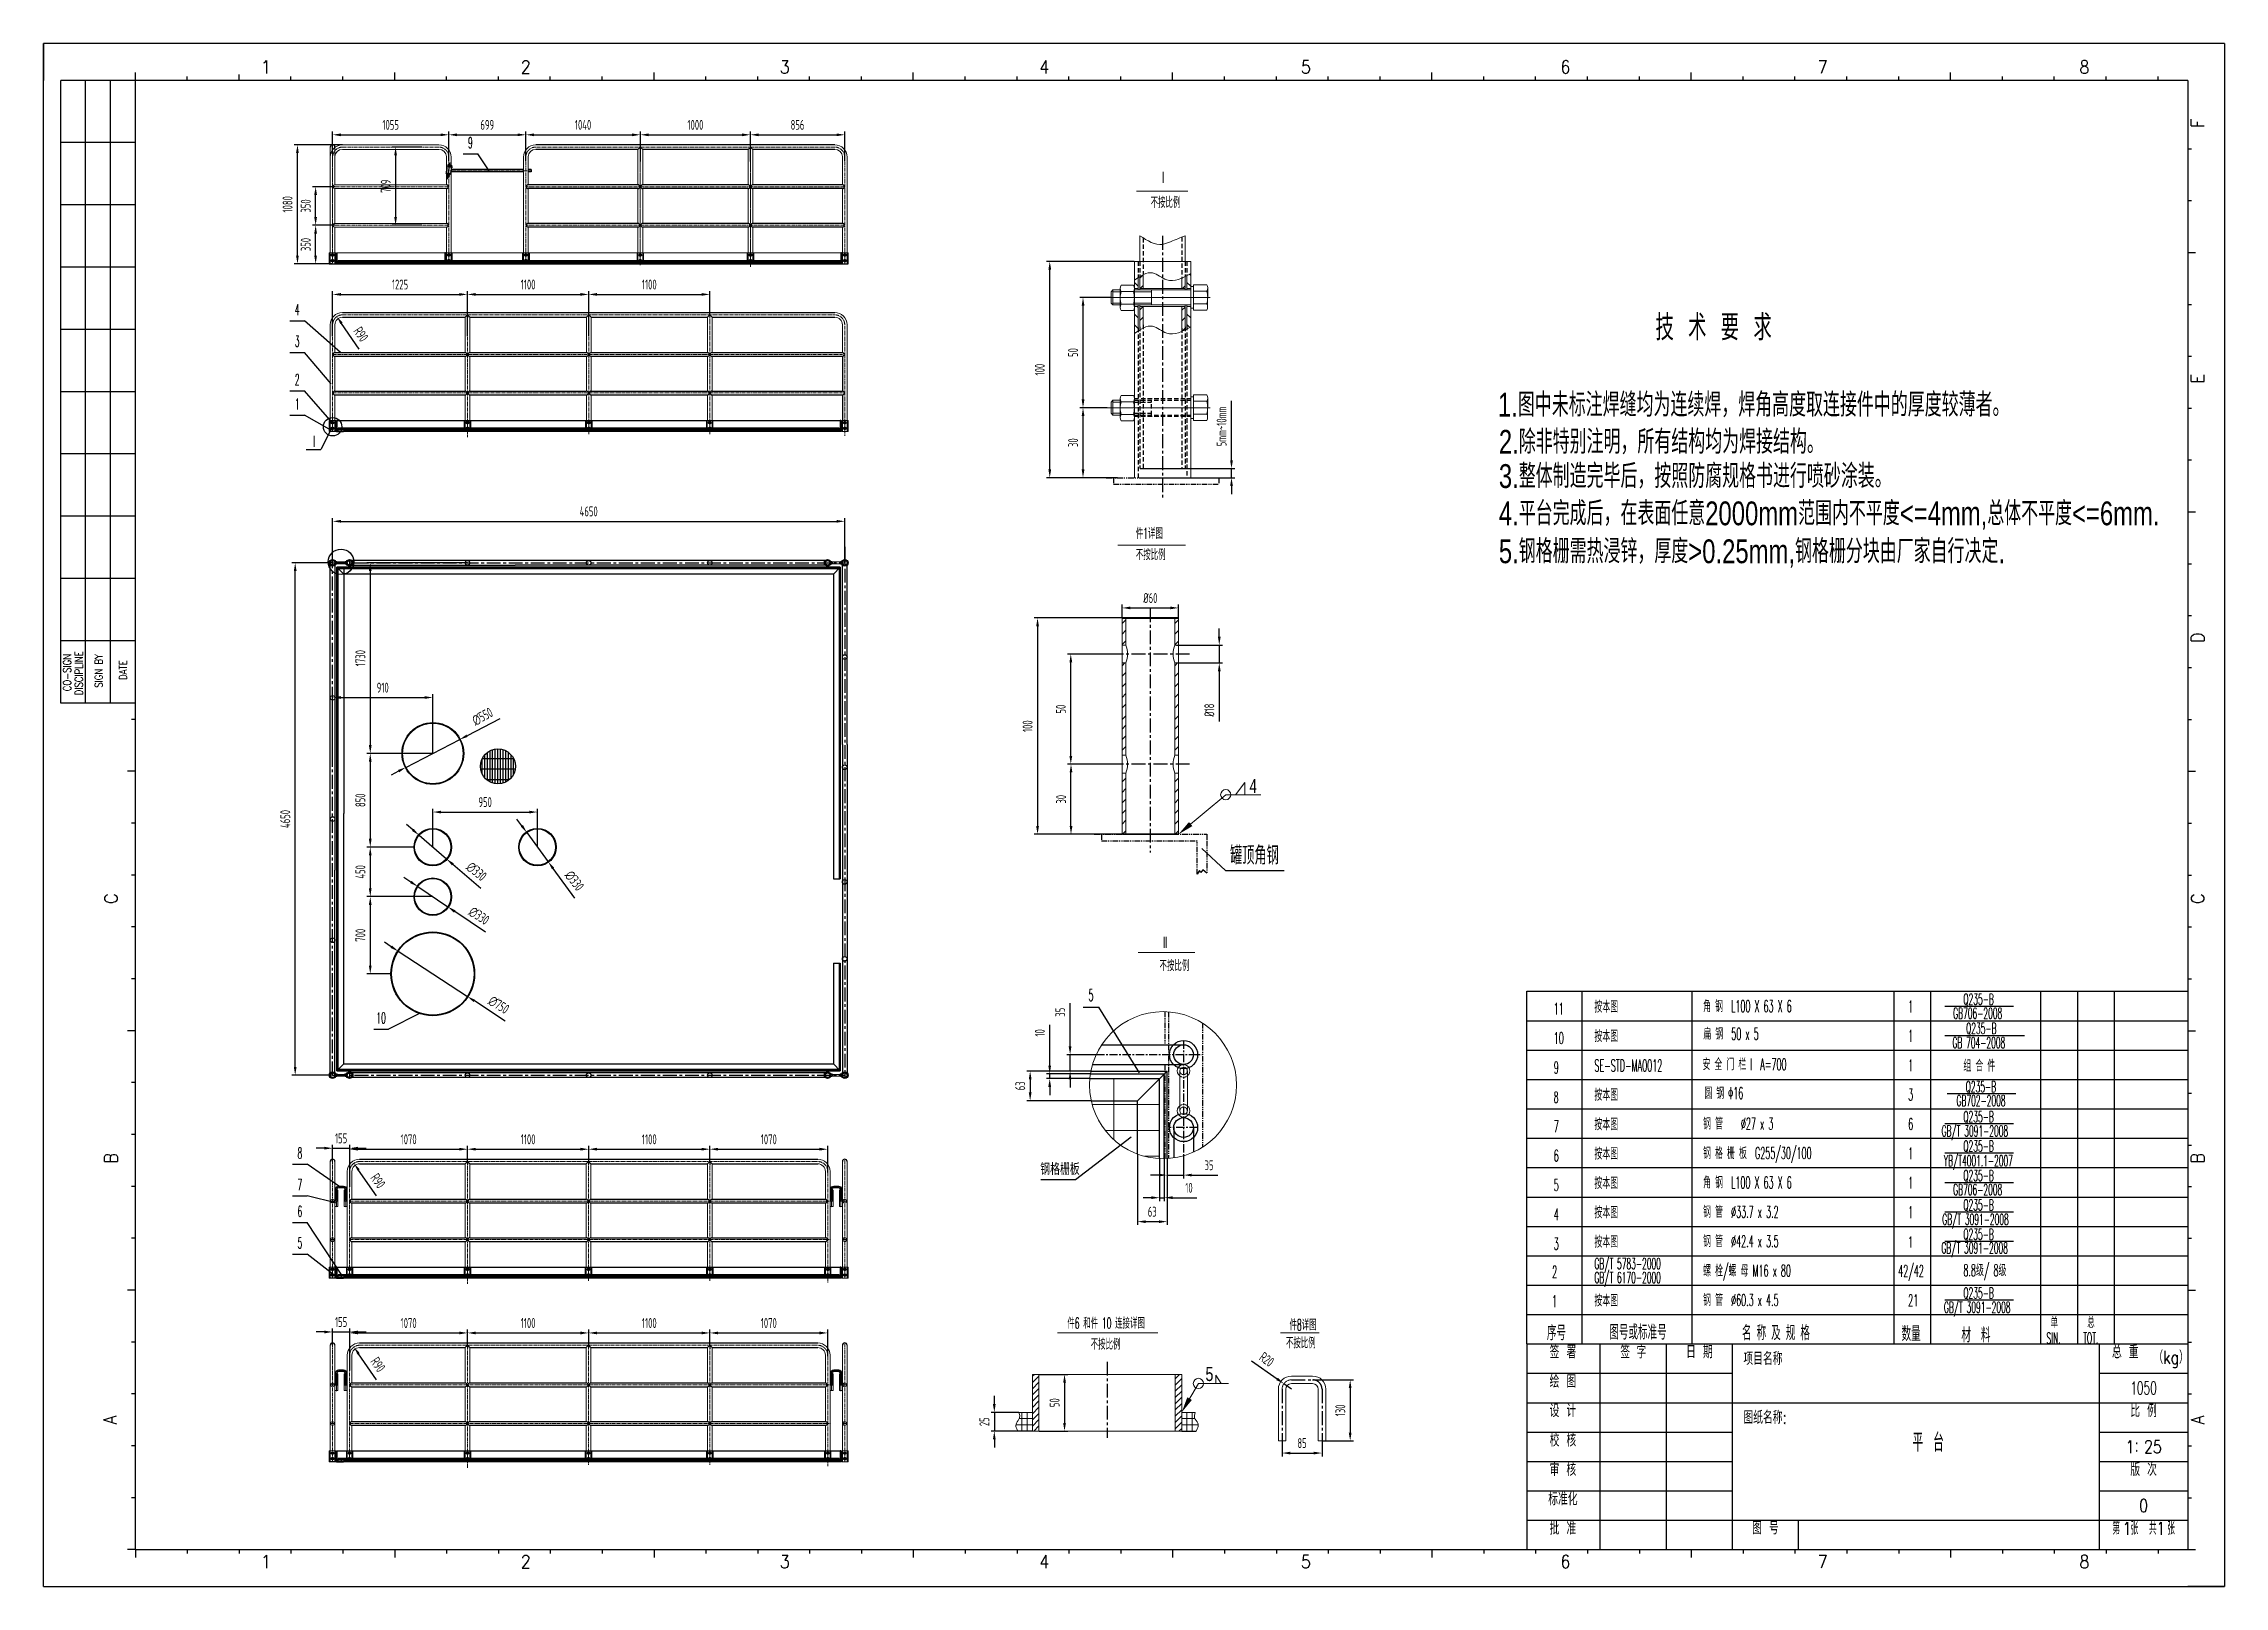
# Model space of a CAD drawing. Header units: millimetres. Extents: x 94645 to 114445, y -44782 to -30782.
import ezdxf
from ezdxf.enums import TextEntityAlignment as Align

# ---------------------------------------------------------------- set-up
doc = ezdxf.new("R2010")
doc.units = ezdxf.units.MM
for name, pattern in [('CENTER', [2, 1.25, -0.25, 0.25, -0.25]), ('CENTER2', [1.125, 0.75, -0.125, 0.125, -0.125]), ('CENTERX2', [4, 2.5, -0.5, 0.5, -0.5]), ('DASHED', [0.75, 0.5, -0.25]), ('HIDDEN', [0.375, 0.25, -0.125]), ('PHANTOM2', [1.25, 0.625, -0.125, 0.125, -0.125, 0.125, -0.125])]:
    doc.linetypes.add(name, pattern=pattern)
for name, color, linetype in [('08文字层', 1, 'Continuous'), ('09图框与明细表层', 4, 'Continuous'), ('1', 3, 'Continuous'), ('2细线层', 4, 'Continuous'), ('3中心线层', 1, 'CENTER'), ('7标注层', 4, 'Continuous'), ('_CENTER', 1, 'CENTERX2'), ('CENTER', 1, 'CENTER'), ('DATA', 4, 'Continuous'), ('HATCH', 4, 'Continuous'), ('HIDDEN', 6, 'HIDDEN'), ('HIDDEN0', 6, 'DASHED'), ('图框层', 7, 'Continuous'), ('标注', 3, 'Continuous')]:
    doc.layers.add(name, color=color, linetype=linetype)
for name, color, linetype, lineweight in [('ST_GL_CENTERLINE', 1, 'CENTER2', 0), ('ST_GL_TEXT_ENG', 3, 'Continuous', 13), ('ST_GL_WELDING SYMBOL', 6, 'Continuous', 13), ('ST_MA _FITTING', 6, 'Continuous', 13), ('ST_MA_EQUI', 7, 'Continuous', 15), ('ST_ST_BRACKET_VISIBLE', 4, 'Continuous', 20), ('ST_ST_STRUCTURE_INVISIBLE', 6, 'HIDDEN', 25), ('图层1', 7, 'Continuous', 30)]:
    doc.layers.add(name, color=color, linetype=linetype, lineweight=lineweight)
doc.styles.add('JEREH', font='isocp.shx', dxfattribs={"width": 0.7, "bigfont": 'hztxt.shx'})
doc.styles.add('ROMANC', font='romanc.shx', dxfattribs={"width": 0.75})
doc.styles.add('TH_GBDIM', font='romans.shx', dxfattribs={"width": 0.8, "bigfont": 'gbcbig.shx'})
doc.styles.add('VCADHZ', font='vcadtxt1.shx', dxfattribs={"width": 0.7, "bigfont": 'vcadhz.shx'})
doc.styles.add('残雪', font='romans.shx', dxfattribs={"width": 0.5, "bigfont": 'hztxt.shx'})
doc.dimstyles.new('副本 JEREH-双', dxfattribs={"dimscale": 30, "dimtxt": 3, "dimasz": 2.5, "dimexe": 1, "dimexo": 0, "dimgap": 1.5, "dimtad": 1, "dimdec": 0, "dimzin": 0, "dimdsep": 46, "dimtxsty": 'JEREH', "dimcen": 2.5, "dimclrd": 130, "dimclre": 130, "dimclrt": 3, "dimadec": 0, "dimazin": 0, "dimtfac": 0.714286, "dimtdec": 0, "dimtmove": 0, "dimatfit": 3, "dimfxl": 1, "dimtzin": 0, "dimlwd": -1, "dimlwe": -1, "dimarcsym": 0})
pattern_1 = [(135, (193590.97, -65572.13), (47.8947, 47.8947), [])]
pattern_2 = [(45, (193590.97, -65572.13), (47.8947, -47.8947), [])]

msp = doc.modelspace()

# ---------------------------------------------------------------- texts
at = {"layer": '08文字层', "style": 'TH_GBDIM', "width": 0.8}
msp.add_text('平 台', height=166.67, dxfattribs=at).set_placement((111614.1, -43558.7))
at = {"layer": '09图框与明细表层', "style": 'TH_GBDIM'}
for s, height, width, p in [('签 署', 116.67, 0.8, (108439.3, -42648.6)), ('签 字', 116.67, 0.75, (109078.4, -42648.6)), ('日 期', 116.67, 0.8, (109678.4, -42648.6)), ('总 重', 116.67, 0.8, (113545.1, -42648.6)), ('（kg）', 116.67, 0.8, (113961, -42715.2)), ('绘 图', 116.67, 0.8, (108439.3, -42915.2)), ('1050', 116.67, 0.6, (113711.7, -42981.9)), ('设 计', 116.67, 0.8, (108439.3, -43181.9)), ('比 例', 116.67, 0.8, (113711.7, -43181.9)), ('校 核', 116.67, 0.8, (108439.3, -43448.6)), ('1：25', 116.67, 0.8, (113711.7, -43515.2)), ('审 核', 116.67, 0.8, (108439.3, -43715.2)), ('版 次', 116.67, 0.8, (113711.7, -43715.2)), ('标准化', 116.67, 0.8, (108439.3, -43981.9)), ('0', 116.7, 0.8, (113711.7, -44048.6)), ('批 准', 116.67, 0.8, (108439.3, -44248.6)), ('图 号', 116.67, 0.8, (110278.4, -44248.6)), ('第  张  共  张', 116.67, 0.6, (113711.7, -44248.6)), ('  1   1  ', 116.67, 0.8, (113714.2, -44257.1))]:
    msp.add_text(s, height=height, dxfattribs=dict(at, width=width)).set_placement(p, align=Align.MIDDLE)
at = {"layer": '09图框与明细表层', "style": 'TH_GBDIM', "width": 0.8}
for s, p in [('项目名称', (110078.4, -42715.2)), ('图纸名称:', (110078.4, -43248.6))]:
    msp.add_text(s, height=116.67, dxfattribs=at).set_placement(p, align=Align.MIDDLE_LEFT)
at = {"layer": '2细线层', "ltscale": 5, "style": '残雪', "width": 0.5}
for s, height, p in [('9', 100, (98520.1, -31680.6)), ('4', 100, (96947.6, -33196)), ('3', 100, (96947.6, -33482.5)), ('2', 100, (96947.6, -33831)), ('1', 100, (96947.6, -34051.7)), ('I', 100, (97102.7, -34390.1)), ('5', 106.7, (104154.3, -39416.9)), ('10', 100, (97708.8, -39622.8)), ('8', 100, (96971.6, -40849.4)), ('7', 100, (96971.6, -41135.8)), ('6', 100, (96971.6, -41379)), ('5', 100, (96971.6, -41665.5))]:
    msp.add_text(s, height=height, dxfattribs=at).set_placement(p, align=Align.MIDDLE_CENTER)
at = {"layer": '7标注层', "style": 'VCADHZ', "width": 0.75}
msp.add_text('技  术  要  求', height=233.28, dxfattribs=at).set_placement((109807.6, -33345.8), align=Align.MIDDLE)
at = {"layer": '7标注层', "style": 'VCADHZ'}
for s, height, width, p in [('1.图中未标注焊缝均为连续焊，焊角高度取连接件中的厚度较薄者。', 216, 0.75, (107849.9, -34166.7)), ('2.除非特别注明，所有结构均为焊接结构。', 216, 0.75, (107857.8, -34503.1)), ('3.整体制造完毕后，按照防腐规格书进行喷砂涂装。', 216, 0.75, (107857.8, -34814.1)), ('4.平台完成后，在表面任意2000mm范围内不平度<=4mm,总体不平度<=6mm.', 216, 0.75, (107857.8, -35152.7)), ('5.钢格栅需热浸锌，厚度>0.25mm,钢格栅分块由厂家自行决定.', 216, 0.75, (107857.8, -35496.8)), ('罐顶角钢', 166.67, 0.7, (105416.9, -38231.9))]:
    msp.add_text(s, height=height, dxfattribs=dict(at, width=width)).set_placement(p)
at = {"layer": '7标注层', "insert": (103873.3, -40995.1), "char_height": 106.67, "attachment_point": 5, "style": 'VCADHZ'}
msp.add_mtext('钢格栅板', dxfattribs=at)
at = {"layer": 'DATA', "style": '残雪', "width": 0.5}
for s, height, p in [('II   ', 100, (104809.9, -38988.1, 31.5)), ('11', 106.67, (108356, -39593.2)), ('按本图', 106.67, (108724.8, -39575.3)), ('角 钢  L100 X 63 X 6', 106.667, (109712.3, -39570.3)), ('1', 106.7, (111574.5, -39572.7)), ('GB706-2008', 100, (111982.2, -39630.9)), ('Q235-B', 100, (112075.2, -39503.5)), ('10', 106.67, (108356, -39859.9)), ('按本图', 106.67, (108724.8, -39842)), ('扁 钢  50 x 5', 106.667, (109714.2, -39821.1)), ('1', 106.7, (111574.5, -39839.4)), ('GB 704-2008', 100, (111975.6, -39897.5)), ('Q235-B', 100, (112099.7, -39768.4)), ('安 全 门 栏 I  A=700  ', 106.667, (109706.4, -40097.9)), ('组 合 件', 106.67, (112075.2, -40110.2)), ('9', 106.7, (108356, -40126.6)), ('SE-STD-MA0012', 106.667, (108724.8, -40108.7)), ('1', 106.7, (111574.5, -40106.1)), ('8', 100, (108356, -40393.2)), ('按本图', 106.67, (108724.8, -40375.3)), ('圆 钢 Φ16', 106.67, (109723, -40359.2, -39.4)), ('3', 106.7, (111574.5, -40372.7)), ('GB702-2008', 100, (112012.3, -40423.8)), ('Q235-B', 100, (112096.3, -40298.2)), ('7', 106.7, (108356, -40659.9)), ('按本图', 106.67, (108724.8, -40642)), ('钢 管    %%C27 x 3', 106.667, (109712.3, -40636.9)), ('6', 106.7, (111574.5, -40639.4)), ('GB/T 3091-2008', 100, (111877.5, -40699.1)), ('Q235-B', 100, (112075.2, -40570.2)), ('钢 格 栅 板  G255/30/100', 106.667, (109712.3, -40903.6)), ('Q235-B', 100, (112075.2, -40836.9)), ('6', 106.7, (108356, -40926.6)), ('按本图', 106.67, (108724.8, -40908.7)), ('1', 106.7, (111574.5, -40906.1)), ('YB/T4001.1-2007', 100, (111897.6, -40969.7, -39.4)), ('5', 106.7, (108355.9, -41193.2)), ('按本图', 106.67, (108724.8, -41175.3)), ('角 钢  L100 X 63 X 6', 106.667, (109712.3, -41170.3)), ('1', 106.7, (111574.5, -41172.7)), ('GB706-2008', 100, (111982.2, -41230.9)), ('Q235-B', 100, (112075.2, -41103.5)), ('4', 106.7, (108355.9, -41459.9)), ('按本图', 106.67, (108724.8, -41442)), ('钢 管  %%C33.7 x 3.2', 106.667, (109712.3, -41436.9)), ('1', 106.7, (111574.5, -41439.4)), ('Q235-B', 100, (112075.2, -41370.2)), ('GB/T 3091-2008', 100, (111883, -41501.1)), ('Q235-B', 100, (112075.2, -41636.9)), ('3', 106.7, (108355.9, -41726.6)), ('按本图', 106.67, (108724.8, -41708.7)), ('钢 管  %%C42.4 x 3.5', 106.667, (109712.3, -41703.6)), ('1', 100, (111574.5, -41706.1)), ('GB/T 3091-2008', 100, (111875.4, -41760.7)), ('2', 106.7, (108341.6, -41980.6)), ('GB/T 5783-2000', 100, (108724.8, -41903.3)), ('GB/T 6170-2000', 100, (108724.8, -42029.3)), ('螺 栓/螺 母 M16 x 80 ', 106.667, (109712.3, -41970.3)), ('42/42', 106.67, (111483.8, -41972.7)), ('8.8级/ 8级', 106.67, (112075.2, -41966.9)), ('1', 106.7, (108341.6, -42247.3)), ('按本图', 106.67, (108724.8, -42242)), ('钢 管  %%C60.3 x 4.5', 106.667, (109712.3, -42236.9)), ('21', 106.67, (111574.5, -42239.4)), ('Q235-B', 100, (112075.2, -42170.2)), ('件6 和件 10 连接详图', 100, (103940.1, -42443.2, 31.5)), ('件8详图', 100, (105957.3, -42458.6, 31.5)), ('GB/T 3091-2008', 100, (111898.8, -42299.4)), ('单', 100, (112866.3, -42436.7)), ('总', 100, (113199.7, -42436.7)), ('序号', 133.33, (108293.9, -42548.3)), ('图号或标准号', 133.33, (108861.2, -42542.3)), ('名 称 及 规 格', 133.33, (110065.6, -42548)), ('数量', 133.33, (111513.8, -42556.2)), ('材  料', 133.33, (112056.9, -42568.4)), ('SIN.', 100, (112829.5, -42579.1)), ('TOT.', 100, (113162.9, -42579.1))]:
    msp.add_text(s, height=height, dxfattribs=at).set_placement(p)
for s, p in [('    不按比例', (104837.1, -39143, 31.5)), ('不按比例', (104286.9, -42578.7, 31.5)), ('不按比例', (106059.6, -42566.6, 31.5))]:
    msp.add_text(s, height=100, dxfattribs=at).set_placement(p, align=Align.MIDDLE)
at = {"layer": 'DATA', "char_height": 100, "width": 2615.973, "attachment_point": 1, "style": '残雪'}
for s, insert in [('I', (104800.9, -31944)), ('不按比例', (104696, -32172.7)), (' 件1详图', (104526.8, -35176.3)), ('不按比例', (104561.6, -35369.4))]:
    msp.add_mtext(s, dxfattribs=dict(at, insert=insert))
at = {"layer": 'ST_GL_TEXT_ENG', "style": 'VCADHZ', "width": 0.75}
msp.add_text('5', height=128, dxfattribs=at).set_placement((105194.4, -42854.7, 31.5), align=Align.MIDDLE_LEFT)
at = {"layer": 'ST_GL_TEXT_ENG', "insert": (105627.2, -37518.5), "char_height": 128, "attachment_point": 5, "style": 'VCADHZ'}
msp.add_mtext('4', dxfattribs=at)

# ---------------------------------------------------------------- blocks, each defined once
blk = doc.blocks.new('PC_PAPER_BLOCK')
at = {"layer": '2细线层'}
for p, q in [((-25, 410), (-25, 400)), ((569, 410), (-25, 410)), ((-25, -10), (-25, 410)), ((569, 410), (569, -10)), ((0, 400), (-20.34, 400)), ((-20.34, 230.49), (-20.34, 400)), ((-13.56, 230.49), (-13.56, 400)), ((-6.78, 230.49), (-6.78, 400)), ((0, 400), (0, 402.12)), ((14.13, 400), (14.13, 401.06)), ((28.25, 400.53), (28.25, 401.59)), ((28.25, 400), (28.25, 401.06)), ((42.38, 400), (42.38, 401.06)), ((56.5, 400), (56.5, 401.06)), ((70.63, 400), (70.63, 402.12)), ((84.76, 400), (84.76, 401.06)), ((98.88, 400), (98.88, 401.06)), ((113.01, 400), (113.01, 401.06)), ((127.13, 400), (127.13, 401.06)), ((141.26, 400), (141.26, 402.12)), ((155.39, 400), (155.39, 401.06)), ((169.51, 400), (169.51, 401.06)), ((183.64, 400), (183.64, 401.06)), ((197.76, 400), (197.76, 401.06)), ((211.89, 400), (211.89, 402.12)), ((226.02, 400), (226.02, 401.06)), ((240.14, 400), (240.14, 401.06)), ((254.27, 400), (254.27, 401.06)), ((268.39, 400), (268.39, 401.06)), ((282.52, 400), (282.52, 402.12)), ((296.65, 400), (296.65, 401.06)), ((310.77, 400), (310.77, 401.06)), ((324.9, 400), (324.9, 401.06)), ((339.02, 400), (339.02, 401.06)), ((353.15, 400), (353.15, 402.12)), ((367.28, 400), (367.28, 401.06)), ((381.4, 400), (381.4, 401.06)), ((395.53, 400), (395.53, 401.06)), ((409.66, 400), (409.66, 401.06)), ((423.78, 400), (423.78, 402.12)), ((437.91, 400), (437.91, 401.06)), ((452.03, 400), (452.03, 401.06)), ((466.16, 400), (466.16, 401.06)), ((480.29, 400), (480.29, 401.06)), ((494.41, 400), (494.41, 402.12)), ((508.54, 400), (508.54, 401.06)), ((522.66, 400), (522.66, 401.06)), ((536.79, 400), (536.79, 401.06)), ((550.92, 400), (550.92, 401.06)), ((0, 383.05), (-20.34, 383.05)), ((559, 381.4), (560.06, 381.4)), ((0, 366.1), (-20.34, 366.1)), ((559, 367.28), (560.06, 367.28)), ((559, 353.15), (561.12, 353.15)), ((0, 349.15), (-20.34, 349.15)), ((559, 339.02), (560.06, 339.02)), ((0, 332.2), (-20.34, 332.2)), ((559, 324.9), (560.06, 324.9)), ((0, 315.24), (-20.34, 315.24)), ((559, 310.77), (560.06, 310.77)), ((0, 298.29), (-20.34, 298.29)), ((559, 296.65), (560.06, 296.65)), ((0, 281.34), (-20.34, 281.34)), ((559, 282.52), (561.12, 282.52)), ((559, 268.39), (560.06, 268.39)), ((0, 264.39), (-20.34, 264.39)), ((559, 254.27), (560.06, 254.27)), ((0, 247.44), (-20.34, 247.44)), ((559, 240.14), (560.06, 240.14)), ((0, 230.49), (-20.34, 230.49)), ((0, 226.02), (-1.06, 226.02)), ((559, 226.02), (560.06, 226.02)), ((0, 211.89), (-2.12, 211.89)), ((559, 211.89), (561.12, 211.89)), ((0, 197.76), (-1.06, 197.76)), ((559, 197.76), (560.06, 197.76)), ((0, 183.64), (-1.06, 183.64)), ((559, 183.64), (560.06, 183.64)), ((0, 169.51), (-1.06, 169.51)), ((559, 169.51), (560.06, 169.51)), ((0, 155.39), (-1.06, 155.39)), ((559, 155.39), (560.06, 155.39)), ((0, 141.26), (-2.12, 141.26)), ((559, 141.26), (561.12, 141.26)), ((0, 127.13), (-1.06, 127.13)), ((559, 124.25), (560.06, 124.25)), ((0, 113.01), (-1.06, 113.01)), ((559, 110.12), (560.06, 110.12)), ((0, 98.88), (-1.06, 98.88)), ((559, 98.88), (560.06, 98.88)), ((0, 84.76), (-1.06, 84.76)), ((0, 84.76), (-1.06, 84.76)), ((559, 84.76), (560.06, 84.76)), ((0, 70.63), (-2.12, 70.63)), ((559, 70.63), (561.12, 70.63)), ((0, 56.5), (-1.06, 56.5)), ((559, 56.5), (560.06, 56.5)), ((0, 42.38), (-1.06, 42.38)), ((559, 42.38), (560.06, 42.38)), ((0, 28.25), (-1.06, 28.25)), ((559, 28.25), (560.06, 28.25)), ((0, 14.13), (-1.06, 14.13)), ((559, 14.13), (560.06, 14.13)), ((-25, -10), (-25, 0)), ((0, 0), (-2.12, 0)), ((0, 0), (0, -2.12)), ((14.13, 0), (14.13, -1.06)), ((28.25, 0), (28.25, -1.06)), ((42.38, 0), (42.38, -1.06)), ((56.5, 0), (56.5, -1.06)), ((70.63, 0), (70.63, -2.12)), ((84.76, 0), (84.76, -1.06)), ((98.88, 0), (98.88, -1.06)), ((113.01, 0), (113.01, -1.06)), ((127.13, 0), (127.13, -1.06)), ((141.26, 0), (141.26, -2.12)), ((155.39, 0), (155.39, -1.06)), ((169.51, 0), (169.51, -1.06)), ((183.64, 0), (183.64, -1.06)), ((197.76, 0), (197.76, -1.06)), ((211.89, 0), (211.89, -2.12)), ((226.02, 0), (226.02, -1.06)), ((240.14, 0), (240.14, -1.06)), ((254.27, 0), (254.27, -1.06)), ((268.39, 0), (268.39, -1.06)), ((282.52, 0), (282.52, -2.12)), ((296.65, 0), (296.65, -1.06)), ((310.77, 0), (310.77, -1.06)), ((324.9, 0), (324.9, -1.06)), ((339.02, 0), (339.02, -1.06)), ((353.15, 0), (353.15, -2.12)), ((367.28, 0), (367.28, -1.06)), ((381.4, 0), (381.4, -1.06)), ((395.53, 0), (395.53, -1.06)), ((409.66, 0), (409.66, -1.06)), ((423.78, 0), (423.78, -2.12)), ((437.91, 0), (437.91, -1.06)), ((452.03, 0), (452.03, -1.06)), ((466.16, 0), (466.16, -1.06)), ((480.29, 0), (480.29, -1.06)), ((494.41, 0), (494.41, -2.12)), ((508.54, 0), (508.54, -1.06)), ((522.66, 0), (522.66, -1.06)), ((536.79, 0), (536.79, -1.06)), ((550.92, 0), (550.92, -1.06)), ((559, 0), (561.12, 0)), ((-25, -10), (0, -10)), ((-25, -10), (569, -10)), ((569, -10), (559, -10))]:
    blk.add_line(p, q, dxfattribs=at)
blk.add_point((559, 0), dxfattribs=at)
at = {"layer": '图框层'}
for p, q in [((559, 400), (0, 400)), ((0, 0), (0, 400)), ((559, 400), (559, 0)), ((0, 0), (559, 0))]:
    blk.add_line(p, q, dxfattribs=at)
at = {"layer": '2细线层', "style": 'ROMANC', "width": 0.9}
for s, p in [('1', (34.21, 401.88)), ('2', (104.95, 401.88)), ('3', (175.52, 401.88)), ('4', (246.2, 401.88)), ('5', (317.47, 401.88)), ('6', (388.17, 401.88)), ('7', (458.24, 401.88)), ('8', (529.5, 401.88)), ('1', (34.21, -5.02)), ('2', (104.95, -5.02)), ('3', (175.52, -5.02)), ('4', (246.2, -5.02)), ('5', (317.47, -5.02)), ('6', (388.17, -5.02)), ('7', (458.24, -5.02)), ('8', (529.5, -5.02))]:
    blk.add_text(s, height=3.53, dxfattribs=at).set_placement(p)
for s, p in [('F', (563.49, 387.09)), ('E', (563.49, 317.51)), ('D', (563.49, 246.89)), ('C', (-4.9, 175.78)), ('C', (563.49, 175.78)), ('B', (-4.9, 105.16)), ('B', (563.49, 105.16)), ('A', (-5.17, 34.09)), ('A', (563.49, 34.09))]:
    blk.add_text(s, height=3.53, rotation=90, dxfattribs=at).set_placement(p)
at = {"layer": '2细线层', "style": 'ROMANC', "width": 0.8}
for s, p in [('CO-SIGN', (-17.54, 238.77)), ('DISCIPLINE', (-14.35, 238.59)), ('SIGN BY', (-8.97, 239.21)), ('DATE', (-2.29, 239.45))]:
    blk.add_text(s, height=2.119, rotation=90, dxfattribs=at).set_placement(p, align=Align.CENTER)
blk = doc.blocks.new('*D23')
at = {"color": 130, "transparency": 16777216}
for p, q in [((103277, -43128), (103277, -43053)), ((103500, -43203), (103247, -43203)), ((103277, -43203), (103277, -43373)), ((103491, -43373), (103247, -43373)), ((103277, -43448), (103277, -43523))]:
    blk.add_line(p, q, dxfattribs=at)
for points in [[(103264, -43128), (103289, -43128), (103277, -43203)], [(103264, -43448), (103289, -43448), (103277, -43373)]]:
    blk.add_solid(points, dxfattribs=at)
at = {"layer": 'Defpoints', "color": 0, "transparency": 16777216}
for p in [(103500, -43203), (103277, -43373), (103491, -43373)]:
    blk.add_point(p, dxfattribs=at)
at = {"color": 3, "transparency": 16777216, "insert": (103187, -43288), "char_height": 90, "attachment_point": 5, "rotation": 90, "style": 'JEREH'}
blk.add_mtext('25', dxfattribs=at)
blk = doc.blocks.new('*D16')
at = {"color": 130, "transparency": 16777216}
for p, q in [((103683, -42858), (103944, -42858)), ((103914, -42933), (103914, -43298)), ((103683, -43373), (103944, -43373))]:
    blk.add_line(p, q, dxfattribs=at)
for points in [[(103902, -42933), (103927, -42933), (103914, -42858)], [(103902, -43298), (103927, -43298), (103914, -43373)]]:
    blk.add_solid(points, dxfattribs=at)
at = {"layer": 'Defpoints', "color": 0, "transparency": 16777216}
for p in [(103683, -42858), (103683, -43373), (103914, -43373)]:
    blk.add_point(p, dxfattribs=at)
at = {"color": 3, "transparency": 16777216, "insert": (103824, -43115), "char_height": 90, "attachment_point": 5, "rotation": 90, "style": 'JEREH'}
blk.add_mtext('50', dxfattribs=at)
blk = doc.blocks.new('*D4')
at = {"color": 130, "transparency": 16777216}
for p, q in [((104300, -34086), (104052, -34086)), ((104082, -34161), (104082, -34646)), ((104394, -34721), (104052, -34721))]:
    blk.add_line(p, q, dxfattribs=at)
for points in [[(104070, -34161), (104095, -34161), (104082, -34086)], [(104070, -34646), (104095, -34646), (104082, -34721)]]:
    blk.add_solid(points, dxfattribs=at)
at = {"layer": 'Defpoints', "color": 0, "transparency": 16777216}
for p in [(104300, -34086), (104082, -34721), (104394, -34721)]:
    blk.add_point(p, dxfattribs=at)
at = {"color": 3, "transparency": 16777216, "insert": (103992, -34403), "char_height": 90, "attachment_point": 5, "rotation": 90, "style": 'JEREH'}
blk.add_mtext('30', dxfattribs=at)
blk = doc.blocks.new('*D5')
at = {"color": 130, "transparency": 16777216}
for p, q in [((104548, -32758), (103750, -32758)), ((103780, -34646), (103780, -32833)), ((104198, -34721), (103750, -34721))]:
    blk.add_line(p, q, dxfattribs=at)
for points in [[(103768, -32833), (103793, -32833), (103780, -32758)], [(103768, -34646), (103793, -34646), (103780, -34721)]]:
    blk.add_solid(points, dxfattribs=at)
at = {"layer": 'Defpoints', "color": 0, "transparency": 16777216}
for p in [(103780, -32758), (104548, -32758), (104198, -34721)]:
    blk.add_point(p, dxfattribs=at)
at = {"color": 3, "transparency": 16777216, "insert": (103690, -33740), "char_height": 90, "attachment_point": 5, "rotation": 90, "style": 'JEREH'}
blk.add_mtext('100', dxfattribs=at)
blk = doc.blocks.new('*D6')
at = {"color": 130, "transparency": 16777216}
for p, q in [((104437, -35994), (104437, -35873)), ((104512, -35903), (104874, -35903)), ((104949, -35994), (104949, -35873))]:
    blk.add_line(p, q, dxfattribs=at)
for points in [[(104512, -35890), (104512, -35915), (104437, -35903)], [(104874, -35890), (104874, -35915), (104949, -35903)]]:
    blk.add_solid(points, dxfattribs=at)
at = {"layer": 'Defpoints', "color": 0, "transparency": 16777216}
for p in [(104437, -35994), (104949, -35903), (104949, -35994)]:
    blk.add_point(p, dxfattribs=at)
at = {"color": 3, "transparency": 16777216, "insert": (104693, -35813), "char_height": 90, "attachment_point": 5, "style": 'JEREH'}
blk.add_mtext('%%C60', dxfattribs=at)
blk = doc.blocks.new('*D7')
at = {"color": 130, "transparency": 16777216}
for p, q in [((104949, -35994), (103639, -35994)), ((103669, -36069), (103669, -37882)), ((104949, -37957), (103639, -37957))]:
    blk.add_line(p, q, dxfattribs=at)
for points in [[(103657, -36069), (103682, -36069), (103669, -35994)], [(103657, -37882), (103682, -37882), (103669, -37957)]]:
    blk.add_solid(points, dxfattribs=at)
at = {"layer": 'Defpoints', "color": 0, "transparency": 16777216}
for p in [(104949, -35994), (103669, -37957), (104949, -37957)]:
    blk.add_point(p, dxfattribs=at)
at = {"color": 3, "transparency": 16777216, "insert": (103579, -36976), "char_height": 90, "attachment_point": 5, "rotation": 90, "style": 'JEREH'}
blk.add_mtext('100', dxfattribs=at)
blk = doc.blocks.new('*D8')
at = {"color": 130, "transparency": 16777216}
for p, q in [((105319, -36165), (105319, -36090)), ((104932, -36240), (105349, -36240)), ((104949, -36402), (105349, -36402)), ((105319, -36240), (105319, -36402)), ((105319, -36477), (105319, -36932))]:
    blk.add_line(p, q, dxfattribs=at)
for points in [[(105307, -36165), (105332, -36165), (105319, -36240)], [(105307, -36477), (105332, -36477), (105319, -36402)]]:
    blk.add_solid(points, dxfattribs=at)
at = {"layer": 'Defpoints', "color": 0, "transparency": 16777216}
for p in [(104932, -36240), (104949, -36402), (105319, -36402)]:
    blk.add_point(p, dxfattribs=at)
at = {"color": 3, "transparency": 16777216, "insert": (105229, -36831), "char_height": 90, "attachment_point": 5, "rotation": 90, "style": 'JEREH'}
blk.add_mtext('%%C18', dxfattribs=at)
blk = doc.blocks.new('*D9')
at = {"color": 130, "transparency": 16777216}
for p, q in [((104437, -37321), (103943, -37321)), ((103973, -37882), (103973, -37396)), ((104949, -37957), (103943, -37957))]:
    blk.add_line(p, q, dxfattribs=at)
for points in [[(103961, -37396), (103986, -37396), (103973, -37321)], [(103961, -37882), (103986, -37882), (103973, -37957)]]:
    blk.add_solid(points, dxfattribs=at)
at = {"layer": 'Defpoints', "color": 0, "transparency": 16777216}
for p in [(103973, -37321), (104437, -37321), (104949, -37957)]:
    blk.add_point(p, dxfattribs=at)
at = {"color": 3, "transparency": 16777216, "insert": (103883, -37639), "char_height": 90, "attachment_point": 5, "rotation": 90, "style": 'JEREH'}
blk.add_mtext('30', dxfattribs=at)
blk = doc.blocks.new('*D10')
at = {"color": 130, "transparency": 16777216}
for p, q in [((104338, -36321), (103941, -36321)), ((103971, -37246), (103971, -36396)), ((104249, -37321), (103941, -37321))]:
    blk.add_line(p, q, dxfattribs=at)
for points in [[(103959, -36396), (103984, -36396), (103971, -36321)], [(103959, -37246), (103984, -37246), (103971, -37321)]]:
    blk.add_solid(points, dxfattribs=at)
at = {"layer": 'Defpoints', "color": 0, "transparency": 16777216}
for p in [(103971, -36321), (104338, -36321), (104249, -37321)]:
    blk.add_point(p, dxfattribs=at)
at = {"color": 3, "transparency": 16777216, "insert": (103881, -36821), "char_height": 90, "attachment_point": 5, "rotation": 90, "style": 'JEREH'}
blk.add_mtext('50', dxfattribs=at)
blk = doc.blocks.new('*D11')
at = {"color": 130, "transparency": 16777216}
for p, q in [((104336, -33085), (104052, -33085)), ((104082, -33160), (104082, -34011)), ((104300, -34086), (104052, -34086))]:
    blk.add_line(p, q, dxfattribs=at)
for points in [[(104070, -33160), (104095, -33160), (104082, -33085)], [(104070, -34011), (104095, -34011), (104082, -34086)]]:
    blk.add_solid(points, dxfattribs=at)
at = {"layer": 'Defpoints', "color": 0, "transparency": 16777216}
for p in [(104336, -33085), (104082, -34086), (104300, -34086)]:
    blk.add_point(p, dxfattribs=at)
at = {"color": 3, "transparency": 16777216, "insert": (103992, -33585), "char_height": 90, "attachment_point": 5, "rotation": 90, "style": 'JEREH'}
blk.add_mtext('50', dxfattribs=at)
blk = doc.blocks.new('*D17')
at = {"color": 130, "transparency": 16777216}
for p, q in [((104154, -40106), (103572, -40106)), ((103602, -40181), (103602, -40300)), ((104154, -40375), (103572, -40375))]:
    blk.add_line(p, q, dxfattribs=at)
for points in [[(103590, -40181), (103615, -40181), (103602, -40106)], [(103590, -40300), (103615, -40300), (103602, -40375)]]:
    blk.add_solid(points, dxfattribs=at)
at = {"layer": 'Defpoints', "color": 0, "transparency": 16777216}
for p in [(104154, -40106), (103602, -40375), (104154, -40375)]:
    blk.add_point(p, dxfattribs=at)
at = {"color": 3, "transparency": 16777216, "insert": (103512, -40240), "char_height": 90, "attachment_point": 5, "rotation": 90, "style": 'JEREH'}
blk.add_mtext('63', dxfattribs=at)
blk = doc.blocks.new('*D18')
at = {"color": 130, "transparency": 16777216}
for p, q in [((103780, -40057), (103780, -39686)), ((104149, -40132), (103750, -40132)), ((104144, -40174), (103750, -40174)), ((103780, -40174), (103780, -40132)), ((103780, -40249), (103780, -40324))]:
    blk.add_line(p, q, dxfattribs=at)
for points in [[(103767, -40057), (103792, -40057), (103780, -40132)], [(103767, -40249), (103792, -40249), (103780, -40174)]]:
    blk.add_solid(points, dxfattribs=at)
at = {"layer": 'Defpoints', "color": 0, "transparency": 16777216}
for p in [(103780, -40132), (104144, -40174), (104149, -40132)]:
    blk.add_point(p, dxfattribs=at)
at = {"color": 3, "transparency": 16777216, "insert": (103690, -39759), "char_height": 90, "attachment_point": 5, "rotation": 90, "style": 'JEREH'}
blk.add_mtext('10', dxfattribs=at)
blk = doc.blocks.new('*D19')
at = {"color": 130, "transparency": 16777216}
for p, q in [((104577, -40859), (104577, -41502)), ((104846, -40899), (104846, -41502)), ((104652, -41472), (104771, -41472))]:
    blk.add_line(p, q, dxfattribs=at)
for points in [[(104652, -41460), (104652, -41485), (104577, -41472)], [(104771, -41460), (104771, -41485), (104846, -41472)]]:
    blk.add_solid(points, dxfattribs=at)
at = {"layer": 'Defpoints', "color": 0, "transparency": 16777216}
for p in [(104577, -40859), (104846, -40899), (104846, -41472)]:
    blk.add_point(p, dxfattribs=at)
at = {"color": 3, "transparency": 16777216, "insert": (104711, -41382), "char_height": 90, "attachment_point": 5, "style": 'JEREH'}
blk.add_mtext('63', dxfattribs=at)
blk = doc.blocks.new('*D20')
at = {"color": 130, "transparency": 16777216}
for p, q in [((104778, -40900), (104778, -41285)), ((104820, -40900), (104820, -41285)), ((104703, -41255), (104628, -41255)), ((104778, -41255), (104820, -41255)), ((104895, -41255), (105117, -41255))]:
    blk.add_line(p, q, dxfattribs=at)
for points in [[(104703, -41242), (104703, -41267), (104778, -41255)], [(104895, -41242), (104895, -41267), (104820, -41255)]]:
    blk.add_solid(points, dxfattribs=at)
at = {"layer": 'Defpoints', "color": 0, "transparency": 16777216}
for p in [(104778, -40900), (104820, -40900), (104820, -41255)]:
    blk.add_point(p, dxfattribs=at)
at = {"color": 3, "transparency": 16777216, "insert": (105044, -41165), "char_height": 90, "attachment_point": 5, "style": 'JEREH'}
blk.add_mtext('10', dxfattribs=at)
blk = doc.blocks.new('*D12')
at = {"color": 130, "transparency": 16777216}
for p, q in [((103965, -39882), (103965, -39491)), ((104202, -39957), (103935, -39957)), ((103965, -40106), (103965, -39957)), ((104154, -40106), (103935, -40106)), ((103965, -40181), (103965, -40256))]:
    blk.add_line(p, q, dxfattribs=at)
for points in [[(103952, -39882), (103977, -39882), (103965, -39957)], [(103952, -40181), (103977, -40181), (103965, -40106)]]:
    blk.add_solid(points, dxfattribs=at)
at = {"layer": 'Defpoints', "color": 0, "transparency": 16777216}
for p in [(104202, -39957), (103965, -40106), (104154, -40106)]:
    blk.add_point(p, dxfattribs=at)
at = {"color": 3, "transparency": 16777216, "insert": (103875, -39572), "char_height": 90, "attachment_point": 5, "rotation": 90, "style": 'JEREH'}
blk.add_mtext('35', dxfattribs=at)
blk = doc.blocks.new('*D13')
at = {"color": 130, "transparency": 16777216}
for p, q in [((104846, -40899), (104846, -41080)), ((104995, -40874), (104995, -41080)), ((104771, -41050), (104696, -41050)), ((104846, -41050), (104995, -41050)), ((105070, -41050), (105307, -41050))]:
    blk.add_line(p, q, dxfattribs=at)
for points in [[(104771, -41037), (104771, -41062), (104846, -41050)], [(105070, -41037), (105070, -41062), (104995, -41050)]]:
    blk.add_solid(points, dxfattribs=at)
at = {"layer": 'Defpoints', "color": 0, "transparency": 16777216}
for p in [(104846, -40899), (104995, -40874), (104995, -41050)]:
    blk.add_point(p, dxfattribs=at)
at = {"color": 3, "transparency": 16777216, "insert": (105226, -40960), "char_height": 90, "attachment_point": 5, "style": 'JEREH'}
blk.add_mtext('35', dxfattribs=at)
blk = doc.blocks.new('*D21')
at = {"color": 130, "transparency": 16777216}
for p, q in [((105890, -43462), (105890, -43602)), ((106252, -43462), (106252, -43602)), ((105965, -43572), (106177, -43572))]:
    blk.add_line(p, q, dxfattribs=at)
for points in [[(105965, -43560), (105965, -43585), (105890, -43572)], [(106177, -43560), (106177, -43585), (106252, -43572)]]:
    blk.add_solid(points, dxfattribs=at)
at = {"layer": 'Defpoints', "color": 0, "transparency": 16777216}
for p in [(105890, -43462), (106252, -43462), (106252, -43572)]:
    blk.add_point(p, dxfattribs=at)
at = {"color": 3, "transparency": 16777216, "insert": (106071, -43482), "char_height": 90, "attachment_point": 5, "style": 'JEREH'}
blk.add_mtext('85', dxfattribs=at)
blk = doc.blocks.new('*D14')
at = {"color": 130, "transparency": 16777216}
for p, q in [((106167, -42908), (106538, -42908)), ((106508, -42983), (106508, -43387)), ((106252, -43462), (106538, -43462))]:
    blk.add_line(p, q, dxfattribs=at)
for points in [[(106495, -42983), (106520, -42983), (106508, -42908)], [(106495, -43387), (106520, -43387), (106508, -43462)]]:
    blk.add_solid(points, dxfattribs=at)
at = {"layer": 'Defpoints', "color": 0, "transparency": 16777216}
for p in [(106167, -42908), (106252, -43462), (106508, -43462)]:
    blk.add_point(p, dxfattribs=at)
at = {"color": 3, "transparency": 16777216, "insert": (106418, -43185), "char_height": 90, "attachment_point": 5, "rotation": 90, "style": 'JEREH'}
blk.add_mtext('130', dxfattribs=at)
blk = doc.blocks.new('*D15')
at = {"color": 130, "transparency": 16777216}
for p, q in [((105613, -42735), (105844, -42900)), ((105975, -42993), (105906, -42943))]:
    blk.add_line(p, q, dxfattribs=at)
blk.add_solid([(105852, -42890), (105837, -42910), (105906, -42943)], dxfattribs=at)
at = {"layer": 'Defpoints', "color": 0, "transparency": 16777216}
for p in [(105906, -42943), (105975, -42993)]:
    blk.add_point(p, dxfattribs=at)
at = {"color": 3, "transparency": 16777216, "insert": (105750, -42722), "char_height": 90, "attachment_point": 5, "rotation": 324.5174, "style": 'JEREH'}
blk.add_mtext('R20', dxfattribs=at)
blk = doc.blocks.new('*D22')
at = {"layer": '7标注层', "color": 130, "transparency": 16777216}
for p, q in [((105430, -34563), (105430, -34024)), ((104600, -34638), (105460, -34638)), ((105430, -34721), (105430, -34638)), ((104600, -34721), (105460, -34721)), ((105430, -34796), (105430, -34871))]:
    blk.add_line(p, q, dxfattribs=at)
for points in [[(105418, -34563), (105443, -34563), (105430, -34638)], [(105418, -34796), (105443, -34796), (105430, -34721)]]:
    blk.add_solid(points, dxfattribs=at)
at = {"layer": 'Defpoints', "color": 0, "transparency": 16777216}
for p in [(104600, -34638), (105430, -34638), (104600, -34721)]:
    blk.add_point(p, dxfattribs=at)
at = {"layer": '7标注层', "color": 3, "transparency": 16777216, "insert": (105340, -34256), "char_height": 90, "attachment_point": 5, "rotation": 90, "style": 'JEREH'}
blk.add_mtext('5mm~10mm', dxfattribs=at)
blk = doc.blocks.new('*D56')
at = {"color": 130, "ltscale": 10, "transparency": 16777216}
for p, q in [((97269, -35493), (96899, -35493)), ((96929, -40068), (96929, -35568)), ((97269, -40143), (96899, -40143))]:
    blk.add_line(p, q, dxfattribs=at)
for points in [[(96917, -35568), (96942, -35568), (96929, -35493)], [(96917, -40068), (96942, -40068), (96929, -40143)]]:
    blk.add_solid(points, dxfattribs=at)
at = {"layer": 'Defpoints', "color": 0, "ltscale": 10, "transparency": 16777216}
for p in [(96929, -35493), (97269, -35493), (97269, -40143)]:
    blk.add_point(p, dxfattribs=at)
at = {"color": 3, "ltscale": 10, "transparency": 16777216, "insert": (96839, -37818), "char_height": 90, "attachment_point": 5, "rotation": 90, "style": 'JEREH'}
blk.add_mtext('4650', dxfattribs=at)
blk = doc.blocks.new('*D57')
at = {"color": 130, "ltscale": 10, "transparency": 16777216}
for p, q in [((97269, -35493), (97269, -35087)), ((97344, -35117), (101844, -35117)), ((101919, -35493), (101919, -35087))]:
    blk.add_line(p, q, dxfattribs=at)
for points in [[(97344, -35104), (97344, -35129), (97269, -35117)], [(101844, -35104), (101844, -35129), (101919, -35117)]]:
    blk.add_solid(points, dxfattribs=at)
at = {"layer": 'Defpoints', "color": 0, "ltscale": 10, "transparency": 16777216}
for p in [(101919, -35117), (97269, -35493), (101919, -35493)]:
    blk.add_point(p, dxfattribs=at)
at = {"color": 3, "ltscale": 10, "transparency": 16777216, "insert": (99594, -35027), "char_height": 90, "attachment_point": 5, "style": 'JEREH'}
blk.add_mtext('4650', dxfattribs=at)
blk = doc.blocks.new('*D72')
at = {"color": 130, "ltscale": 10, "transparency": 16777216}
for p, q in [((97194, -42473), (97119, -42473)), ((97269, -42594), (97269, -42443)), ((97269, -42473), (97424, -42473)), ((97424, -42721), (97424, -42443)), ((97499, -42473), (97574, -42473))]:
    blk.add_line(p, q, dxfattribs=at)
for points in [[(97194, -42461), (97194, -42486), (97269, -42473)], [(97499, -42461), (97499, -42486), (97424, -42473)]]:
    blk.add_solid(points, dxfattribs=at)
at = {"layer": 'Defpoints', "color": 0, "ltscale": 10, "transparency": 16777216}
for p in [(97424, -42473), (97269, -42594), (97424, -42721)]:
    blk.add_point(p, dxfattribs=at)
at = {"color": 3, "ltscale": 10, "transparency": 16777216, "insert": (97346, -42383), "char_height": 90, "attachment_point": 5, "style": 'JEREH'}
blk.add_mtext('155', dxfattribs=at)
blk = doc.blocks.new('*D73')
at = {"color": 130, "ltscale": 10, "transparency": 16777216}
for p, q in [((97424, -42824), (97424, -42452)), ((97499, -42482), (98419, -42482)), ((98494, -42603), (98494, -42452))]:
    blk.add_line(p, q, dxfattribs=at)
for points in [[(97499, -42470), (97499, -42495), (97424, -42482)], [(98419, -42470), (98419, -42495), (98494, -42482)]]:
    blk.add_solid(points, dxfattribs=at)
at = {"layer": 'Defpoints', "color": 0, "ltscale": 10, "transparency": 16777216}
for p in [(98494, -42482), (98494, -42603), (97424, -42824)]:
    blk.add_point(p, dxfattribs=at)
at = {"color": 3, "ltscale": 10, "transparency": 16777216, "insert": (97959, -42392), "char_height": 90, "attachment_point": 5, "style": 'JEREH'}
blk.add_mtext('1070', dxfattribs=at)
blk = doc.blocks.new('*D74')
at = {"color": 130, "ltscale": 10, "transparency": 16777216}
for p, q in [((98494, -42607), (98494, -42452)), ((98569, -42482), (99519, -42482)), ((99594, -42607), (99594, -42452))]:
    blk.add_line(p, q, dxfattribs=at)
for points in [[(98569, -42470), (98569, -42495), (98494, -42482)], [(99519, -42470), (99519, -42495), (99594, -42482)]]:
    blk.add_solid(points, dxfattribs=at)
at = {"layer": 'Defpoints', "color": 0, "ltscale": 10, "transparency": 16777216}
for p in [(99594, -42482), (98494, -42607), (99594, -42607)]:
    blk.add_point(p, dxfattribs=at)
at = {"color": 3, "ltscale": 10, "transparency": 16777216, "insert": (99044, -42392), "char_height": 90, "attachment_point": 5, "style": 'JEREH'}
blk.add_mtext('1100', dxfattribs=at)
blk = doc.blocks.new('*D75')
at = {"color": 130, "ltscale": 10, "transparency": 16777216}
for p, q in [((99594, -42605), (99594, -42452)), ((99669, -42482), (100619, -42482)), ((100694, -42605), (100694, -42452))]:
    blk.add_line(p, q, dxfattribs=at)
for points in [[(99669, -42470), (99669, -42495), (99594, -42482)], [(100619, -42470), (100619, -42495), (100694, -42482)]]:
    blk.add_solid(points, dxfattribs=at)
at = {"layer": 'Defpoints', "color": 0, "ltscale": 10, "transparency": 16777216}
for p in [(100694, -42482), (99594, -42605), (100694, -42605)]:
    blk.add_point(p, dxfattribs=at)
at = {"color": 3, "ltscale": 10, "transparency": 16777216, "insert": (100144, -42392), "char_height": 90, "attachment_point": 5, "style": 'JEREH'}
blk.add_mtext('1100', dxfattribs=at)
blk = doc.blocks.new('*D76')
at = {"color": 130, "ltscale": 10, "transparency": 16777216}
for p, q in [((100694, -42594), (100694, -42452)), ((100769, -42482), (101689, -42482)), ((101764, -42693), (101764, -42452))]:
    blk.add_line(p, q, dxfattribs=at)
for points in [[(100769, -42470), (100769, -42495), (100694, -42482)], [(101689, -42470), (101689, -42495), (101764, -42482)]]:
    blk.add_solid(points, dxfattribs=at)
at = {"layer": 'Defpoints', "color": 0, "ltscale": 10, "transparency": 16777216}
for p in [(101764, -42482), (100694, -42594), (101764, -42693)]:
    blk.add_point(p, dxfattribs=at)
at = {"color": 3, "ltscale": 10, "transparency": 16777216, "insert": (101229, -42392), "char_height": 90, "attachment_point": 5, "style": 'JEREH'}
blk.add_mtext('1070', dxfattribs=at)
blk = doc.blocks.new('*D77')
at = {"color": 130, "ltscale": 10, "transparency": 16777216}
blk.add_line((97666, -42907), (97505, -42672), dxfattribs=at)
blk.add_solid([(97515, -42665), (97495, -42679), (97463, -42610)], dxfattribs=at)
at = {"layer": 'Defpoints', "color": 0, "ltscale": 10, "transparency": 16777216}
for p in [(97463, -42610), (97514, -42684)]:
    blk.add_point(p, dxfattribs=at)
at = {"color": 3, "ltscale": 10, "transparency": 16777216, "insert": (97681, -42769), "char_height": 90, "attachment_point": 5, "rotation": 304.4034, "style": 'JEREH'}
blk.add_mtext('R90', dxfattribs=at)
blk = doc.blocks.new('*U78')
at = {"color": 2}
blk.add_line((0, -25), (0, 0), dxfattribs=at)
blk = doc.blocks.new('*U79')
at = {"color": 0, "linetype": 'ByBlock', "lineweight": -2, "transparency": 16777216}
for p in [(97320, -43622), (97350, -43622), (97380, -43622), (97410, -43622), (97440, -43622), (97470, -43622), (97500, -43622), (97530, -43622), (97560, -43622), (97590, -43622), (97620, -43622), (97650, -43622), (97680, -43622), (97710, -43622), (97740, -43622), (97770, -43622), (97800, -43622), (97830, -43622), (97860, -43622), (97890, -43622), (97920, -43622), (97950, -43622), (97980, -43622), (98010, -43622), (98040, -43622), (98070, -43622), (98100, -43622), (98130, -43622), (98160, -43622), (98190, -43622), (98220, -43622), (98250, -43622), (98280, -43622), (98310, -43622), (98340, -43622), (98370, -43622), (98400, -43622), (98430, -43622), (98460, -43622), (98490, -43622), (98520, -43622), (98550, -43622), (98580, -43622), (98610, -43622), (98640, -43622), (98670, -43622), (98700, -43622), (98730, -43622), (98760, -43622), (98790, -43622), (98820, -43622), (98850, -43622), (98880, -43622), (98910, -43622), (98940, -43622), (98970, -43622), (99000, -43622), (99030, -43622), (99060, -43622), (99090, -43622), (99120, -43622), (99150, -43622), (99180, -43622), (99210, -43622), (99240, -43622), (99270, -43622), (99300, -43622), (99330, -43622), (99360, -43622), (99390, -43622), (99420, -43622), (99450, -43622), (99480, -43622), (99510, -43622), (99540, -43622), (99570, -43622), (99600, -43622), (99630, -43622), (99660, -43622), (99690, -43622), (99720, -43622), (99750, -43622), (99780, -43622), (99810, -43622), (99840, -43622), (99870, -43622), (99900, -43622), (99930, -43622), (99960, -43622), (99990, -43622), (100020, -43622), (100050, -43622), (100080, -43622), (100110, -43622), (100140, -43622), (100170, -43622), (100200, -43622), (100230, -43622), (100260, -43622), (100290, -43622), (100320, -43622), (100350, -43622), (100380, -43622), (100410, -43622), (100440, -43622), (100470, -43622), (100500, -43622), (100530, -43622), (100560, -43622), (100590, -43622), (100620, -43622), (100650, -43622), (100680, -43622), (100710, -43622), (100740, -43622), (100770, -43622), (100800, -43622), (100830, -43622), (100860, -43622), (100890, -43622), (100920, -43622), (100950, -43622), (100980, -43622), (101010, -43622), (101040, -43622), (101070, -43622), (101100, -43622), (101130, -43622), (101160, -43622), (101190, -43622), (101220, -43622), (101250, -43622), (101280, -43622), (101310, -43622), (101340, -43622), (101370, -43622), (101400, -43622), (101430, -43622), (101460, -43622), (101490, -43622), (101520, -43622), (101550, -43622), (101580, -43622), (101610, -43622), (101640, -43622), (101670, -43622), (101700, -43622), (101730, -43622), (101760, -43622), (101790, -43622), (101820, -43622), (101850, -43622)]:
    blk.add_blockref('*U78', p, dxfattribs=at)
blk = doc.blocks.new('*D84')
at = {"color": 130, "ltscale": 10, "transparency": 16777216}
for p, q in [((97269, -40927), (97269, -40776)), ((97424, -41054), (97424, -40776)), ((97194, -40806), (97119, -40806)), ((97269, -40806), (97424, -40806)), ((97499, -40806), (97574, -40806))]:
    blk.add_line(p, q, dxfattribs=at)
for points in [[(97194, -40793), (97194, -40818), (97269, -40806)], [(97499, -40793), (97499, -40818), (97424, -40806)]]:
    blk.add_solid(points, dxfattribs=at)
at = {"layer": 'Defpoints', "color": 0, "ltscale": 10, "transparency": 16777216}
for p in [(97269, -40927), (97424, -40806), (97424, -41054)]:
    blk.add_point(p, dxfattribs=at)
at = {"color": 3, "ltscale": 10, "transparency": 16777216, "insert": (97346, -40716), "char_height": 90, "attachment_point": 5, "style": 'JEREH'}
blk.add_mtext('155', dxfattribs=at)
blk = doc.blocks.new('*D85')
at = {"color": 130, "ltscale": 10, "transparency": 16777216}
for p, q in [((97424, -41157), (97424, -40785)), ((98494, -40935), (98494, -40785)), ((97499, -40815), (98419, -40815))]:
    blk.add_line(p, q, dxfattribs=at)
for points in [[(97499, -40802), (97499, -40827), (97424, -40815)], [(98419, -40802), (98419, -40827), (98494, -40815)]]:
    blk.add_solid(points, dxfattribs=at)
at = {"layer": 'Defpoints', "color": 0, "ltscale": 10, "transparency": 16777216}
for p in [(98494, -40815), (98494, -40935), (97424, -41157)]:
    blk.add_point(p, dxfattribs=at)
at = {"color": 3, "ltscale": 10, "transparency": 16777216, "insert": (97959, -40725), "char_height": 90, "attachment_point": 5, "style": 'JEREH'}
blk.add_mtext('1070', dxfattribs=at)
blk = doc.blocks.new('*D86')
at = {"color": 130, "ltscale": 10, "transparency": 16777216}
for p, q in [((98494, -40940), (98494, -40785)), ((99594, -40940), (99594, -40785)), ((98569, -40815), (99519, -40815))]:
    blk.add_line(p, q, dxfattribs=at)
for points in [[(98569, -40802), (98569, -40827), (98494, -40815)], [(99519, -40802), (99519, -40827), (99594, -40815)]]:
    blk.add_solid(points, dxfattribs=at)
at = {"layer": 'Defpoints', "color": 0, "ltscale": 10, "transparency": 16777216}
for p in [(98494, -40940), (99594, -40815), (99594, -40940)]:
    blk.add_point(p, dxfattribs=at)
at = {"color": 3, "ltscale": 10, "transparency": 16777216, "insert": (99044, -40725), "char_height": 90, "attachment_point": 5, "style": 'JEREH'}
blk.add_mtext('1100', dxfattribs=at)
blk = doc.blocks.new('*D87')
at = {"color": 130, "ltscale": 10, "transparency": 16777216}
for p, q in [((99594, -40938), (99594, -40785)), ((100694, -40938), (100694, -40785)), ((99669, -40815), (100619, -40815))]:
    blk.add_line(p, q, dxfattribs=at)
for points in [[(99669, -40802), (99669, -40827), (99594, -40815)], [(100619, -40802), (100619, -40827), (100694, -40815)]]:
    blk.add_solid(points, dxfattribs=at)
at = {"layer": 'Defpoints', "color": 0, "ltscale": 10, "transparency": 16777216}
for p in [(99594, -40938), (100694, -40815), (100694, -40938)]:
    blk.add_point(p, dxfattribs=at)
at = {"color": 3, "ltscale": 10, "transparency": 16777216, "insert": (100144, -40725), "char_height": 90, "attachment_point": 5, "style": 'JEREH'}
blk.add_mtext('1100', dxfattribs=at)
blk = doc.blocks.new('*D83')
at = {"color": 130, "ltscale": 10, "transparency": 16777216}
for p, q in [((100694, -40927), (100694, -40785)), ((101764, -41026), (101764, -40785)), ((100769, -40815), (101689, -40815))]:
    blk.add_line(p, q, dxfattribs=at)
for points in [[(100769, -40802), (100769, -40827), (100694, -40815)], [(101689, -40802), (101689, -40827), (101764, -40815)]]:
    blk.add_solid(points, dxfattribs=at)
at = {"layer": 'Defpoints', "color": 0, "ltscale": 10, "transparency": 16777216}
for p in [(100694, -40927), (101764, -40815), (101764, -41026)]:
    blk.add_point(p, dxfattribs=at)
at = {"color": 3, "ltscale": 10, "transparency": 16777216, "insert": (101229, -40725), "char_height": 90, "attachment_point": 5, "style": 'JEREH'}
blk.add_mtext('1070', dxfattribs=at)
blk = doc.blocks.new('*D88')
at = {"color": 130, "ltscale": 10, "transparency": 16777216}
blk.add_line((97666, -41239), (97505, -41004), dxfattribs=at)
blk.add_solid([(97515, -40997), (97495, -41011), (97463, -40942)], dxfattribs=at)
at = {"layer": 'Defpoints', "color": 0, "ltscale": 10, "transparency": 16777216}
for p in [(97463, -40942), (97514, -41017)]:
    blk.add_point(p, dxfattribs=at)
at = {"color": 3, "ltscale": 10, "transparency": 16777216, "insert": (97681, -41102), "char_height": 90, "attachment_point": 5, "rotation": 304.4034, "style": 'JEREH'}
blk.add_mtext('R90', dxfattribs=at)
blk = doc.blocks.new('*U80')
at = {"color": 2}
blk.add_line((0, -25), (0, 0), dxfattribs=at)
blk = doc.blocks.new('*U82')
at = {"color": 0, "linetype": 'ByBlock', "lineweight": -2, "transparency": 16777216}
for p in [(97320, -41955), (97350, -41955), (97380, -41955), (97410, -41955), (97440, -41955), (97470, -41955), (97500, -41955), (97530, -41955), (97560, -41955), (97590, -41955), (97620, -41955), (97650, -41955), (97680, -41955), (97710, -41955), (97740, -41955), (97770, -41955), (97800, -41955), (97830, -41955), (97860, -41955), (97890, -41955), (97920, -41955), (97950, -41955), (97980, -41955), (98010, -41955), (98040, -41955), (98070, -41955), (98100, -41955), (98130, -41955), (98160, -41955), (98190, -41955), (98220, -41955), (98250, -41955), (98280, -41955), (98310, -41955), (98340, -41955), (98370, -41955), (98400, -41955), (98430, -41955), (98460, -41955), (98490, -41955), (98520, -41955), (98550, -41955), (98580, -41955), (98610, -41955), (98640, -41955), (98670, -41955), (98700, -41955), (98730, -41955), (98760, -41955), (98790, -41955), (98820, -41955), (98850, -41955), (98880, -41955), (98910, -41955), (98940, -41955), (98970, -41955), (99000, -41955), (99030, -41955), (99060, -41955), (99090, -41955), (99120, -41955), (99150, -41955), (99180, -41955), (99210, -41955), (99240, -41955), (99270, -41955), (99300, -41955), (99330, -41955), (99360, -41955), (99390, -41955), (99420, -41955), (99450, -41955), (99480, -41955), (99510, -41955), (99540, -41955), (99570, -41955), (99600, -41955), (99630, -41955), (99660, -41955), (99690, -41955), (99720, -41955), (99750, -41955), (99780, -41955), (99810, -41955), (99840, -41955), (99870, -41955), (99900, -41955), (99930, -41955), (99960, -41955), (99990, -41955), (100020, -41955), (100050, -41955), (100080, -41955), (100110, -41955), (100140, -41955), (100170, -41955), (100200, -41955), (100230, -41955), (100260, -41955), (100290, -41955), (100320, -41955), (100350, -41955), (100380, -41955), (100410, -41955), (100440, -41955), (100470, -41955), (100500, -41955), (100530, -41955), (100560, -41955), (100590, -41955), (100620, -41955), (100650, -41955), (100680, -41955), (100710, -41955), (100740, -41955), (100770, -41955), (100800, -41955), (100830, -41955), (100860, -41955), (100890, -41955), (100920, -41955), (100950, -41955), (100980, -41955), (101010, -41955), (101040, -41955), (101070, -41955), (101100, -41955), (101130, -41955), (101160, -41955), (101190, -41955), (101220, -41955), (101250, -41955), (101280, -41955), (101310, -41955), (101340, -41955), (101370, -41955), (101400, -41955), (101430, -41955), (101460, -41955), (101490, -41955), (101520, -41955), (101550, -41955), (101580, -41955), (101610, -41955), (101640, -41955), (101670, -41955), (101700, -41955), (101730, -41955), (101760, -41955), (101790, -41955), (101820, -41955), (101850, -41955)]:
    blk.add_blockref('*U80', p, dxfattribs=at)
blk = doc.blocks.new('*D92')
at = {"color": 130, "ltscale": 10, "transparency": 16777216}
blk.add_line((97511, -33556), (97350, -33321), dxfattribs=at)
blk.add_solid([(97360, -33314), (97340, -33328), (97308, -33259)], dxfattribs=at)
at = {"layer": 'Defpoints', "color": 0, "ltscale": 10, "transparency": 16777216}
for p in [(97308, -33259), (97359, -33333)]:
    blk.add_point(p, dxfattribs=at)
at = {"color": 3, "ltscale": 10, "transparency": 16777216, "insert": (97526, -33419), "char_height": 90, "attachment_point": 5, "rotation": 304.4034, "style": 'JEREH'}
blk.add_mtext('R90', dxfattribs=at)
blk = doc.blocks.new('*U89')
at = {"color": 2}
blk.add_line((0, -25), (0, 0), dxfattribs=at)
blk = doc.blocks.new('*U91')
at = {"color": 0, "linetype": 'ByBlock', "lineweight": -2, "transparency": 16777216}
for p in [(97320, -34271), (97350, -34271), (97380, -34271), (97410, -34271), (97440, -34271), (97470, -34271), (97500, -34271), (97530, -34271), (97560, -34271), (97590, -34271), (97620, -34271), (97650, -34271), (97680, -34271), (97710, -34271), (97740, -34271), (97770, -34271), (97800, -34271), (97830, -34271), (97860, -34271), (97890, -34271), (97920, -34271), (97950, -34271), (97980, -34271), (98010, -34271), (98040, -34271), (98070, -34271), (98100, -34271), (98130, -34271), (98160, -34271), (98190, -34271), (98220, -34271), (98250, -34271), (98280, -34271), (98310, -34271), (98340, -34271), (98370, -34271), (98400, -34271), (98430, -34271), (98460, -34271), (98490, -34271), (98520, -34271), (98550, -34271), (98580, -34271), (98610, -34271), (98640, -34271), (98670, -34271), (98700, -34271), (98730, -34271), (98760, -34271), (98790, -34271), (98820, -34271), (98850, -34271), (98880, -34271), (98910, -34271), (98940, -34271), (98970, -34271), (99000, -34271), (99030, -34271), (99060, -34271), (99090, -34271), (99120, -34271), (99150, -34271), (99180, -34271), (99210, -34271), (99240, -34271), (99270, -34271), (99300, -34271), (99330, -34271), (99360, -34271), (99390, -34271), (99420, -34271), (99450, -34271), (99480, -34271), (99510, -34271), (99540, -34271), (99570, -34271), (99600, -34271), (99630, -34271), (99660, -34271), (99690, -34271), (99720, -34271), (99750, -34271), (99780, -34271), (99810, -34271), (99840, -34271), (99870, -34271), (99900, -34271), (99930, -34271), (99960, -34271), (99990, -34271), (100020, -34271), (100050, -34271), (100080, -34271), (100110, -34271), (100140, -34271), (100170, -34271), (100200, -34271), (100230, -34271), (100260, -34271), (100290, -34271), (100320, -34271), (100350, -34271), (100380, -34271), (100410, -34271), (100440, -34271), (100470, -34271), (100500, -34271), (100530, -34271), (100560, -34271), (100590, -34271), (100620, -34271), (100650, -34271), (100680, -34271), (100710, -34271), (100740, -34271), (100770, -34271), (100800, -34271), (100830, -34271), (100860, -34271), (100890, -34271), (100920, -34271), (100950, -34271), (100980, -34271), (101010, -34271), (101040, -34271), (101070, -34271), (101100, -34271), (101130, -34271), (101160, -34271), (101190, -34271), (101220, -34271), (101250, -34271), (101280, -34271), (101310, -34271), (101340, -34271), (101370, -34271), (101400, -34271), (101430, -34271), (101460, -34271), (101490, -34271), (101520, -34271), (101550, -34271), (101580, -34271), (101610, -34271), (101640, -34271), (101670, -34271), (101700, -34271), (101730, -34271), (101760, -34271), (101790, -34271), (101820, -34271), (101850, -34271)]:
    blk.add_blockref('*U89', p, dxfattribs=at)
blk = doc.blocks.new('A$C0BFD35F7')
at = {"layer": 'CENTER'}
blk.add_line((-31, -76), (-6, 76), dxfattribs=at)
at = {"layer": 'HIDDEN'}
for p, q in [((-41, -23), (-30, 36)), ((-36, 39), (-35, 41)), ((-23, 37), (-36, 39)), ((14, 33), (-35, 41)), ((-31, 40), (-29, 52)), ((-23, 35), (-30, 36)), ((11, 45), (-29, 52)), ((7, 49), (-24, 54)), ((13, 31), (-23, 37)), ((-23, 35), (-23, 37)), ((7, 30), (-23, 35)), ((-21, 39), (-19, 50)), ((-1, 35), (1, 46)), ((0, 31), (1, 33)), ((4, 10), (7, 30)), ((9, 33), (11, 45)), ((13, 31), (14, 33)), ((-47, -26), (-47, -24)), ((-34, -26), (-47, -24)), ((-34, -28), (-47, -26)), ((-34, -24), (-41, -23)), ((-38, -49), (-34, -28)), ((-14, -53), (-38, -49)), ((-38, -49), (-37, -50)), ((-16, -54), (-37, -50)), ((-3, -29), (-34, -24)), ((-34, -26), (-34, -24)), ((2, -32), (-34, -26)), ((2, -34), (-34, -28)), ((-14, -53), (-16, -54)), ((-14, -53), (-11, -32)), ((-10, -30), (-10, -28)), ((-3, -29), (0, -10)), ((2, -34), (2, -32))]:
    blk.add_line(p, q, dxfattribs=at)
blk.add_circle((-25, -40), 2.65, dxfattribs=at)
for centre, radius, start, end in [((-24, 49), 5.2, 7.9047, 152.0953), ((-11, 36), 16.2, 41.3306, 118.6694), ((27, -4), 27.2, 148.4021, 191.5979), ((6, 44), 5.2, 7.9047, 152.0953)]:
    blk.add_arc(centre, radius, start, end, dxfattribs=at)
blk = doc.blocks.new('*D127')
at = {"color": 130, "ltscale": 10, "transparency": 16777216}
for p, q in [((97269, -31783), (97269, -31579)), ((97344, -31609), (98249, -31609)), ((98324, -31820), (98324, -31579))]:
    blk.add_line(p, q, dxfattribs=at)
for points in [[(97344, -31597), (97344, -31622), (97269, -31609)], [(98249, -31597), (98249, -31622), (98324, -31609)]]:
    blk.add_solid(points, dxfattribs=at)
at = {"layer": 'Defpoints', "color": 0, "ltscale": 10, "transparency": 16777216}
for p in [(98324, -31609), (97269, -31783), (98324, -31820)]:
    blk.add_point(p, dxfattribs=at)
at = {"color": 3, "ltscale": 10, "transparency": 16777216, "insert": (97796, -31519), "char_height": 90, "attachment_point": 5, "style": 'JEREH'}
blk.add_mtext('1055', dxfattribs=at)
blk = doc.blocks.new('*D124')
at = {"color": 130, "ltscale": 10, "transparency": 16777216}
for p, q in [((98324, -31850), (98324, -31579)), ((98399, -31609), (98948, -31609)), ((99023, -31850), (99023, -31579))]:
    blk.add_line(p, q, dxfattribs=at)
for points in [[(98399, -31597), (98399, -31622), (98324, -31609)], [(98948, -31597), (98948, -31622), (99023, -31609)]]:
    blk.add_solid(points, dxfattribs=at)
at = {"layer": 'Defpoints', "color": 0, "ltscale": 10, "transparency": 16777216}
for p in [(99023, -31609), (98324, -31850), (99023, -31850)]:
    blk.add_point(p, dxfattribs=at)
at = {"color": 3, "ltscale": 10, "transparency": 16777216, "insert": (98673, -31519), "char_height": 90, "attachment_point": 5, "style": 'JEREH'}
blk.add_mtext('699', dxfattribs=at)
blk = doc.blocks.new('*D128')
at = {"color": 130, "ltscale": 10, "transparency": 16777216}
for p, q in [((99023, -31850), (99023, -31579)), ((99098, -31609), (99988, -31609)), ((100063, -31850), (100063, -31579))]:
    blk.add_line(p, q, dxfattribs=at)
for points in [[(99098, -31597), (99098, -31622), (99023, -31609)], [(99988, -31597), (99988, -31622), (100063, -31609)]]:
    blk.add_solid(points, dxfattribs=at)
at = {"layer": 'Defpoints', "color": 0, "ltscale": 10, "transparency": 16777216}
for p in [(100063, -31609), (99023, -31850), (100063, -31850)]:
    blk.add_point(p, dxfattribs=at)
at = {"color": 3, "ltscale": 10, "transparency": 16777216, "insert": (99543, -31519), "char_height": 90, "attachment_point": 5, "style": 'JEREH'}
blk.add_mtext('1040', dxfattribs=at)
blk = doc.blocks.new('*D129')
at = {"color": 130, "ltscale": 10, "transparency": 16777216}
for p, q in [((100063, -31769), (100063, -31579)), ((100138, -31609), (100987, -31609)), ((101062, -31850), (101062, -31579))]:
    blk.add_line(p, q, dxfattribs=at)
for points in [[(100138, -31597), (100138, -31622), (100063, -31609)], [(100987, -31597), (100987, -31622), (101062, -31609)]]:
    blk.add_solid(points, dxfattribs=at)
at = {"layer": 'Defpoints', "color": 0, "ltscale": 10, "transparency": 16777216}
for p in [(101062, -31609), (100063, -31769), (101062, -31850)]:
    blk.add_point(p, dxfattribs=at)
at = {"color": 3, "ltscale": 10, "transparency": 16777216, "insert": (100563, -31519), "char_height": 90, "attachment_point": 5, "style": 'JEREH'}
blk.add_mtext('1000', dxfattribs=at)
blk = doc.blocks.new('*D130')
at = {"color": 130, "ltscale": 10, "transparency": 16777216}
for p, q in [((101062, -31742), (101062, -31579)), ((101137, -31609), (101844, -31609)), ((101919, -31850), (101919, -31579))]:
    blk.add_line(p, q, dxfattribs=at)
for points in [[(101137, -31597), (101137, -31622), (101062, -31609)], [(101844, -31597), (101844, -31622), (101919, -31609)]]:
    blk.add_solid(points, dxfattribs=at)
at = {"layer": 'Defpoints', "color": 0, "ltscale": 10, "transparency": 16777216}
for p in [(101919, -31609), (101062, -31742), (101919, -31850)]:
    blk.add_point(p, dxfattribs=at)
at = {"color": 3, "ltscale": 10, "transparency": 16777216, "insert": (101490, -31519), "char_height": 90, "attachment_point": 5, "style": 'JEREH'}
blk.add_mtext('856', dxfattribs=at)
blk = doc.blocks.new('*D131')
at = {"color": 130, "ltscale": 10, "transparency": 16777216}
for p, q in [((97290, -32430), (97085, -32430)), ((97115, -32705), (97115, -32505)), ((97269, -32780), (97085, -32780))]:
    blk.add_line(p, q, dxfattribs=at)
for points in [[(97102, -32505), (97127, -32505), (97115, -32430)], [(97102, -32705), (97127, -32705), (97115, -32780)]]:
    blk.add_solid(points, dxfattribs=at)
at = {"layer": 'Defpoints', "color": 0, "ltscale": 10, "transparency": 16777216}
for p in [(97115, -32430), (97290, -32430), (97269, -32780)]:
    blk.add_point(p, dxfattribs=at)
at = {"color": 3, "ltscale": 10, "transparency": 16777216, "insert": (97025, -32605), "char_height": 90, "attachment_point": 5, "rotation": 90, "style": 'JEREH'}
blk.add_mtext('350', dxfattribs=at)
blk = doc.blocks.new('*D125')
at = {"color": 130, "ltscale": 10, "transparency": 16777216}
for p, q in [((97290, -32080), (97085, -32080)), ((97115, -32355), (97115, -32155)), ((97290, -32430), (97085, -32430))]:
    blk.add_line(p, q, dxfattribs=at)
for points in [[(97102, -32155), (97127, -32155), (97115, -32080)], [(97102, -32355), (97127, -32355), (97115, -32430)]]:
    blk.add_solid(points, dxfattribs=at)
at = {"layer": 'Defpoints', "color": 0, "ltscale": 10, "transparency": 16777216}
for p in [(97115, -32080), (97290, -32080), (97290, -32430)]:
    blk.add_point(p, dxfattribs=at)
at = {"color": 3, "ltscale": 10, "transparency": 16777216, "insert": (97025, -32255), "char_height": 90, "attachment_point": 5, "rotation": 90, "style": 'JEREH'}
blk.add_mtext('350', dxfattribs=at)
blk = doc.blocks.new('*D126')
at = {"color": 130, "ltscale": 10, "transparency": 16777216}
for p, q in [((98079, -31721), (97811, -31721)), ((97841, -31796), (97841, -32355)), ((98079, -32430), (97811, -32430))]:
    blk.add_line(p, q, dxfattribs=at)
for points in [[(97828, -31796), (97853, -31796), (97841, -31721)], [(97828, -32355), (97853, -32355), (97841, -32430)]]:
    blk.add_solid(points, dxfattribs=at)
at = {"layer": 'Defpoints', "color": 0, "ltscale": 10, "transparency": 16777216}
for p in [(98079, -31721), (97841, -32430), (98079, -32430)]:
    blk.add_point(p, dxfattribs=at)
at = {"color": 3, "ltscale": 10, "transparency": 16777216, "insert": (97751, -32076), "char_height": 90, "attachment_point": 5, "rotation": 90, "style": 'JEREH'}
blk.add_mtext('709', dxfattribs=at)
blk = doc.blocks.new('*D132')
at = {"color": 130, "ltscale": 10, "transparency": 16777216}
for p, q in [((97269, -31700), (96920, -31700)), ((96950, -32705), (96950, -31775)), ((97239, -32780), (96920, -32780))]:
    blk.add_line(p, q, dxfattribs=at)
for points in [[(96937, -31775), (96962, -31775), (96950, -31700)], [(96937, -32705), (96962, -32705), (96950, -32780)]]:
    blk.add_solid(points, dxfattribs=at)
at = {"layer": 'Defpoints', "color": 0, "ltscale": 10, "transparency": 16777216}
for p in [(96950, -31700), (97269, -31700), (97239, -32780)]:
    blk.add_point(p, dxfattribs=at)
at = {"color": 3, "ltscale": 10, "transparency": 16777216, "insert": (96860, -32240), "char_height": 90, "attachment_point": 5, "rotation": 90, "style": 'JEREH'}
blk.add_mtext('1080', dxfattribs=at)
blk = doc.blocks.new('*D133')
at = {"color": 130, "ltscale": 10, "transparency": 16777216}
for p, q in [((97269, -33438), (97269, -33028)), ((97344, -33058), (98418, -33058)), ((98493, -33438), (98493, -33028))]:
    blk.add_line(p, q, dxfattribs=at)
for points in [[(97344, -33045), (97344, -33070), (97269, -33058)], [(98418, -33045), (98418, -33070), (98493, -33058)]]:
    blk.add_solid(points, dxfattribs=at)
at = {"layer": 'Defpoints', "color": 0, "ltscale": 10, "transparency": 16777216}
for p in [(98493, -33058), (97269, -33438), (98493, -33438)]:
    blk.add_point(p, dxfattribs=at)
at = {"color": 3, "ltscale": 10, "transparency": 16777216, "insert": (97881, -32968), "char_height": 90, "attachment_point": 5, "style": 'JEREH'}
blk.add_mtext('1225', dxfattribs=at)
blk = doc.blocks.new('*D134')
at = {"color": 130, "ltscale": 10, "transparency": 16777216}
for p, q in [((98493, -33438), (98493, -33028)), ((98568, -33058), (99519, -33058)), ((99594, -33438), (99594, -33028))]:
    blk.add_line(p, q, dxfattribs=at)
for points in [[(98568, -33045), (98568, -33070), (98493, -33058)], [(99519, -33045), (99519, -33070), (99594, -33058)]]:
    blk.add_solid(points, dxfattribs=at)
at = {"layer": 'Defpoints', "color": 0, "ltscale": 10, "transparency": 16777216}
for p in [(99594, -33058), (98493, -33438), (99594, -33438)]:
    blk.add_point(p, dxfattribs=at)
at = {"color": 3, "ltscale": 10, "transparency": 16777216, "insert": (99044, -32968), "char_height": 90, "attachment_point": 5, "style": 'JEREH'}
blk.add_mtext('1100', dxfattribs=at)
blk = doc.blocks.new('*D135')
at = {"color": 130, "ltscale": 10, "transparency": 16777216}
for p, q in [((99594, -33438), (99594, -33028)), ((99669, -33058), (100619, -33058)), ((100694, -33243), (100694, -33028))]:
    blk.add_line(p, q, dxfattribs=at)
for points in [[(99669, -33045), (99669, -33070), (99594, -33058)], [(100619, -33045), (100619, -33070), (100694, -33058)]]:
    blk.add_solid(points, dxfattribs=at)
at = {"layer": 'Defpoints', "color": 0, "ltscale": 10, "transparency": 16777216}
for p in [(100694, -33058), (100694, -33243), (99594, -33438)]:
    blk.add_point(p, dxfattribs=at)
at = {"color": 3, "ltscale": 10, "transparency": 16777216, "insert": (100144, -32968), "char_height": 90, "attachment_point": 5, "style": 'JEREH'}
blk.add_mtext('1100', dxfattribs=at)
blk = doc.blocks.new('*D170')
at = {"color": 130, "ltscale": 10, "transparency": 16777216}
for p, q in [((97269, -37302), (97269, -36686)), ((97344, -36716), (98104, -36716)), ((98179, -37223), (98179, -36686))]:
    blk.add_line(p, q, dxfattribs=at)
for points in [[(97344, -36703), (97344, -36728), (97269, -36716)], [(98104, -36703), (98104, -36728), (98179, -36716)]]:
    blk.add_solid(points, dxfattribs=at)
at = {"layer": 'Defpoints', "color": 0, "ltscale": 10, "transparency": 16777216}
for p in [(98179, -36716), (98179, -37223), (97269, -37302)]:
    blk.add_point(p, dxfattribs=at)
at = {"color": 3, "ltscale": 10, "transparency": 16777216, "insert": (97724, -36626), "char_height": 90, "attachment_point": 5, "style": 'JEREH'}
blk.add_mtext('910', dxfattribs=at)
blk = doc.blocks.new('*D171')
at = {"color": 130, "ltscale": 10, "transparency": 16777216}
for p, q in [((98494, -35493), (97581, -35493)), ((97611, -35568), (97611, -37148)), ((98179, -37223), (97581, -37223))]:
    blk.add_line(p, q, dxfattribs=at)
for points in [[(97598, -35568), (97623, -35568), (97611, -35493)], [(97598, -37148), (97623, -37148), (97611, -37223)]]:
    blk.add_solid(points, dxfattribs=at)
at = {"layer": 'Defpoints', "color": 0, "ltscale": 10, "transparency": 16777216}
for p in [(98494, -35493), (97611, -37223), (98179, -37223)]:
    blk.add_point(p, dxfattribs=at)
at = {"color": 3, "ltscale": 10, "transparency": 16777216, "insert": (97521, -36358), "char_height": 90, "attachment_point": 5, "rotation": 90, "style": 'JEREH'}
blk.add_mtext('1730', dxfattribs=at)
blk = doc.blocks.new('*D172')
at = {"color": 130, "ltscale": 10, "transparency": 16777216}
for p, q in [((98179, -37223), (97581, -37223)), ((97611, -37298), (97611, -37998)), ((98014, -38073), (97581, -38073))]:
    blk.add_line(p, q, dxfattribs=at)
for points in [[(97598, -37298), (97623, -37298), (97611, -37223)], [(97598, -37998), (97623, -37998), (97611, -38073)]]:
    blk.add_solid(points, dxfattribs=at)
at = {"layer": 'Defpoints', "color": 0, "ltscale": 10, "transparency": 16777216}
for p in [(98179, -37223), (97611, -38073), (98014, -38073)]:
    blk.add_point(p, dxfattribs=at)
at = {"color": 3, "ltscale": 10, "transparency": 16777216, "insert": (97521, -37648), "char_height": 90, "attachment_point": 5, "rotation": 90, "style": 'JEREH'}
blk.add_mtext('850', dxfattribs=at)
blk = doc.blocks.new('*D173')
at = {"color": 130, "ltscale": 10, "transparency": 16777216}
for p, q in [((98009, -38073), (97581, -38073)), ((97611, -38148), (97611, -38448)), ((98014, -38523), (97581, -38523))]:
    blk.add_line(p, q, dxfattribs=at)
for points in [[(97598, -38148), (97623, -38148), (97611, -38073)], [(97598, -38448), (97623, -38448), (97611, -38523)]]:
    blk.add_solid(points, dxfattribs=at)
at = {"layer": 'Defpoints', "color": 0, "ltscale": 10, "transparency": 16777216}
for p in [(98009, -38073), (97611, -38523), (98014, -38523)]:
    blk.add_point(p, dxfattribs=at)
at = {"color": 3, "ltscale": 10, "transparency": 16777216, "insert": (97521, -38298), "char_height": 90, "attachment_point": 5, "rotation": 90, "style": 'JEREH'}
blk.add_mtext('450', dxfattribs=at)
blk = doc.blocks.new('*D174')
at = {"color": 130, "ltscale": 10, "transparency": 16777216}
for p, q in [((98179, -38523), (97581, -38523)), ((97611, -38598), (97611, -39148)), ((97799, -39223), (97581, -39223))]:
    blk.add_line(p, q, dxfattribs=at)
for points in [[(97598, -38598), (97623, -38598), (97611, -38523)], [(97598, -39148), (97623, -39148), (97611, -39223)]]:
    blk.add_solid(points, dxfattribs=at)
at = {"layer": 'Defpoints', "color": 0, "ltscale": 10, "transparency": 16777216}
for p in [(98179, -38523), (97611, -39223), (97799, -39223)]:
    blk.add_point(p, dxfattribs=at)
at = {"color": 3, "ltscale": 10, "transparency": 16777216, "insert": (97521, -38873), "char_height": 90, "attachment_point": 5, "rotation": 90, "style": 'JEREH'}
blk.add_mtext('700', dxfattribs=at)
blk = doc.blocks.new('*D175')
at = {"color": 130, "ltscale": 10, "transparency": 16777216}
for p, q in [((98179, -38073), (98179, -37725)), ((98254, -37755), (99054, -37755)), ((99129, -38073), (99129, -37725))]:
    blk.add_line(p, q, dxfattribs=at)
for points in [[(98254, -37743), (98254, -37768), (98179, -37755)], [(99054, -37743), (99054, -37768), (99129, -37755)]]:
    blk.add_solid(points, dxfattribs=at)
at = {"layer": 'Defpoints', "color": 0, "ltscale": 10, "transparency": 16777216}
for p in [(99129, -37755), (98179, -38073), (99129, -38073)]:
    blk.add_point(p, dxfattribs=at)
at = {"color": 3, "ltscale": 10, "transparency": 16777216, "insert": (98654, -37665), "char_height": 90, "attachment_point": 5, "style": 'JEREH'}
blk.add_mtext('950', dxfattribs=at)
blk = doc.blocks.new('*D176')
at = {"color": 130, "ltscale": 10, "transparency": 16777216}
for p, q in [((98787, -36909), (98490, -37063)), ((97934, -37350), (98423, -37097)), ((97868, -37384), (97801, -37419))]:
    blk.add_line(p, q, dxfattribs=at)
for points in [[(98484, -37052), (98495, -37074), (98423, -37097)], [(97862, -37373), (97873, -37395), (97934, -37350)]]:
    blk.add_solid(points, dxfattribs=at)
at = {"layer": 'Defpoints', "color": 0, "ltscale": 10, "transparency": 16777216}
for p in [(98423, -37097), (97934, -37350)]:
    blk.add_point(p, dxfattribs=at)
at = {"color": 3, "ltscale": 10, "transparency": 16777216, "insert": (98630, -36889), "char_height": 90, "attachment_point": 5, "rotation": 27.3269, "style": 'JEREH'}
blk.add_mtext('∅550', dxfattribs=at)
blk = doc.blocks.new('*D178')
at = {"color": 130, "ltscale": 10, "transparency": 16777216}
for p, q in [((97997, -37917), (97940, -37868)), ((98054, -37966), (98304, -38181)), ((98615, -38449), (98361, -38230))]:
    blk.add_line(p, q, dxfattribs=at)
for points in [[(98005, -37907), (97989, -37926), (98054, -37966)], [(98369, -38220), (98352, -38239), (98304, -38181)]]:
    blk.add_solid(points, dxfattribs=at)
at = {"layer": 'Defpoints', "color": 0, "ltscale": 10, "transparency": 16777216}
for p in [(98054, -37966), (98304, -38181)]:
    blk.add_point(p, dxfattribs=at)
at = {"color": 3, "ltscale": 10, "transparency": 16777216, "insert": (98575, -38295), "char_height": 90, "attachment_point": 5, "rotation": 319.2895, "style": 'JEREH'}
blk.add_mtext('∅330', dxfattribs=at)
blk = doc.blocks.new('*D179')
at = {"color": 130, "ltscale": 10, "transparency": 16777216}
for p, q in [((98987, -37880), (98942, -37819)), ((99031, -37940), (99226, -38206)), ((99469, -38537), (99271, -38267))]:
    blk.add_line(p, q, dxfattribs=at)
for points in [[(98997, -37872), (98977, -37887), (99031, -37940)], [(99281, -38260), (99260, -38274), (99226, -38206)]]:
    blk.add_solid(points, dxfattribs=at)
at = {"layer": 'Defpoints', "color": 0, "ltscale": 10, "transparency": 16777216}
for p in [(99031, -37940), (99226, -38206)]:
    blk.add_point(p, dxfattribs=at)
at = {"color": 3, "ltscale": 10, "transparency": 16777216, "insert": (99464, -38379), "char_height": 90, "attachment_point": 5, "rotation": 306.2533, "style": 'JEREH'}
blk.add_mtext('∅330', dxfattribs=at)
blk = doc.blocks.new('*D180')
at = {"color": 130, "ltscale": 10, "transparency": 16777216}
for p, q in [((97979, -38390), (97917, -38348)), ((98042, -38431), (98316, -38615)), ((98656, -38844), (98378, -38657))]:
    blk.add_line(p, q, dxfattribs=at)
for points in [[(97986, -38379), (97972, -38400), (98042, -38431)], [(98385, -38647), (98371, -38668), (98316, -38615)]]:
    blk.add_solid(points, dxfattribs=at)
at = {"layer": 'Defpoints', "color": 0, "ltscale": 10, "transparency": 16777216}
for p in [(98042, -38431), (98316, -38615)]:
    blk.add_point(p, dxfattribs=at)
at = {"color": 3, "ltscale": 10, "transparency": 16777216, "insert": (98598, -38697), "char_height": 90, "attachment_point": 5, "rotation": 326.1076, "style": 'JEREH'}
blk.add_mtext('∅330', dxfattribs=at)
blk = doc.blocks.new('*D181')
at = {"color": 130, "ltscale": 10, "transparency": 16777216}
for p, q in [((97802, -38978), (97739, -38937)), ((97865, -39019), (98493, -39428)), ((98836, -39652), (98556, -39469))]:
    blk.add_line(p, q, dxfattribs=at)
for points in [[(97809, -38967), (97795, -38988), (97865, -39019)], [(98562, -39459), (98549, -39480), (98493, -39428)]]:
    blk.add_solid(points, dxfattribs=at)
at = {"layer": 'Defpoints', "color": 0, "ltscale": 10, "transparency": 16777216}
for p in [(97865, -39019), (98493, -39428)]:
    blk.add_point(p, dxfattribs=at)
at = {"color": 3, "ltscale": 10, "transparency": 16777216, "insert": (98777, -39506), "char_height": 90, "attachment_point": 5, "rotation": 326.8961, "style": 'JEREH'}
blk.add_mtext('∅750', dxfattribs=at)

# ---------------------------------------------------------------- dimensions: what is measured, and where the dimension line sits
at = {"color": 4, "ltscale": 10}
for base, p1, p2, picture, middle in [((98323.8, -31609.3), (97268.6, -31783.2), (98323.8, -31820.1), '*D127', (97796.2, -31519.3)), ((99023.2, -31609.3), (98323.8, -31849.6), (99023.2, -31849.6), '*D124', (98673.5, -31519.3)), ((100062.7454, -31609.256), (99023.164, -31849.6086), (100062.7454, -31849.6086), '*D128', (99542.9547, -31519.256)), ((101062.3, -31609.3), (100062.7, -31768.7), (101062.3, -31849.6), '*D129', (100562.5, -31519.3)), ((101918.6, -31609.3), (101062.3, -31742.1), (101918.6, -31849.6), '*D130', (101490.4, -31519.3)), ((98493.4, -33057.8), (97268.6, -33438.1), (98493.4, -33438.1), '*D133', (97881, -32967.8)), ((99593.8, -33057.8), (98493.4, -33438.1), (99593.8, -33438.1), '*D134', (99043.6, -32967.8)), ((100693.6, -33057.8), (99593.8, -33438.1), (100693.6, -33243.1), '*D135', (100143.7, -32967.8)), ((98178.6, -36716), (97268.6, -37302.2), (98178.6, -37223.4), '*D170', (97723.6, -36626)), ((99128.6, -37755.2), (98178.6, -38073.4), (99128.6, -38073.4), '*D175', (98653.6, -37665.2)), ((98493.6, -40814.7), (97423.6, -41156.8), (98493.6, -40935.2), '*D85', (97958.6, -40724.7)), ((99593.6, -40814.7), (98493.6, -40939.9), (99593.6, -40939.9), '*D86', (99043.6, -40724.7)), ((100693.6, -40814.7), (99593.6, -40937.6), (100693.6, -40937.6), '*D87', (100143.6, -40724.7)), ((101764.2, -40814.7), (100693.9, -40926.5), (101764.2, -41025.5), '*D83', (101229, -40724.7)), ((98493.6, -42482.3), (97423.6, -42824.4), (98493.6, -42602.8), '*D73', (97958.6, -42392.3)), ((99593.6, -42482.3), (98493.6, -42607.5), (99593.6, -42607.5), '*D74', (99043.6, -42392.3)), ((100693.6, -42482.3), (99593.6, -42605.2), (100693.6, -42605.2), '*D75', (100143.6, -42392.3)), ((101764.2, -42482.3), (100693.9, -42594.1), (101764.2, -42693.1), '*D76', (101229, -42392.3))]:
    dim = msp.add_linear_dim(base=base, p1=p1, p2=p2, dimstyle='副本 JEREH-双', dxfattribs=at)
    dim.commit()
    dim.dimension.update_dxf_attribs({"geometry": picture, "text_midpoint": middle})
for base, p1, p2, angle, picture, middle in [((96949.7, -31699.8), (97238.6, -32780.1), (97269.2, -31699.8), 90, '*D132', (96859.7, -32239.9)), ((97840.6, -32430.1), (98078.9, -31721.1), (98078.9, -32430.1), 90, '*D126', (97750.6, -32075.6)), ((97115, -32080.1), (97289.9, -32430.1), (97289.9, -32080.1), 90, '*D125', (97025, -32255.1)), ((97115, -32430.1), (97268.6, -32780.1), (97289.9, -32430.1), 90, '*D131', (97025, -32605.1)), ((101918.6, -35117), (97268.6, -35493.5), (101918.6, -35493.5), 180, '*D57', (99593.6, -35027)), ((96929.1, -35493.5), (97268.6, -40143.4), (97268.6, -35493.5), 90, '*D56', (96839.1, -37818.4)), ((97610.6, -38073.4), (98179.2, -37223.4), (98013.6, -38073.4), 90, '*D172', (97520.6, -37648.4)), ((97610.6, -38523.4), (98008.6, -38073.4), (98013.6, -38523.4), 90, '*D173', (97520.6, -38298.4)), ((97610.6, -39223.4), (98178.6, -38523.4), (97798.6, -39223.4), 90, '*D174', (97520.6, -38873.4))]:
    dim = msp.add_linear_dim(base=base, p1=p1, p2=p2, angle=angle, dimstyle='副本 JEREH-双', dxfattribs=at)
    dim.commit()
    dim.dimension.update_dxf_attribs({"geometry": picture, "text_midpoint": middle})
for base, p1, p2, text, picture, middle in [((103780.4, -32758.3), (104198.4, -34721), (104548.3, -32758.3), '100', '*D5', (103690.4, -33739.6)), ((104082.2, -34085.5), (104336.3, -33085.4), (104300.4, -34085.5), '50', '*D11', (103992.2, -33585.5)), ((104082.2, -34721), (104300.4, -34085.5), (104394.1, -34721), '30', '*D4', (103992.2, -34403.3)), ((103669.3, -37956.9), (104949.2, -35994.2), (104949.2, -37956.9), '100', '*D7', (103579.3, -36975.5)), ((103971.1, -36321.3), (104249.5, -37320.9), (104338, -36321.3), '50', '*D10', (103881.1, -36821.1)), ((103973.3, -37320.9), (104949.2, -37956.9), (104437.2, -37320.9), '30', '*D9', (103883.3, -37638.9)), ((103602.3, -40374.8), (104153.9, -40106), (104153.9, -40374.8), '63', '*D17', (103512.3, -40240.4)), ((103914.3, -43372.8, 31.5), (103682.5, -42858, 31.5), (103682.5, -43372.8, 31.5), '50', '*D16', (103824.3, -43115.4, 31.5)), ((106507.9, -43462.3, 31.5), (106167.1, -42907.6, 31.5), (106252.4, -43462.3, 31.5), '130', '*D14', (106417.9, -43185, 31.5))]:
    dim = msp.add_linear_dim(base=base, p1=p1, p2=p2, angle=90, text=text, dimstyle='副本 JEREH-双')
    dim.commit()
    dim.dimension.update_dxf_attribs({"geometry": picture, "text_midpoint": middle})
for center, mpoint, picture, middle in [((97358.6, -33333.3), (97307.8, -33259.1), '*D92', (97451.8, -33469.5)), ((97513.6, -41016.5), (97462.8, -40942.3), '*D88', (97606.8, -41152.6)), ((97513.6, -42684.1), (97462.8, -42609.8), '*D77', (97606.8, -42820.2))]:
    dim = msp.add_radius_dim(center=center, mpoint=mpoint, dimstyle='副本 JEREH-双', dxfattribs=at)
    dim.commit()
    dim.dimension.update_dxf_attribs({"geometry": picture, "text_midpoint": middle, "dimtype": 164})
dim = msp.add_linear_dim(base=(97610.6, -37223.4), p1=(98493.6, -35493.5), p2=(98179.2, -37223.4), angle=90, dimstyle='副本 JEREH-双', dxfattribs=at)
dim.commit()
dim.dimension.update_dxf_attribs({"geometry": '*D171', "text_midpoint": (97610.6, -36358.4), "dimtype": 160})
dim = msp.add_linear_dim(base=(104949.2, -35902.7), p1=(104437.2, -35994.2), p2=(104949.2, -35994.2), text='%%C60', dimstyle='副本 JEREH-双')
dim.commit()
dim.dimension.update_dxf_attribs({"geometry": '*D6', "text_midpoint": (104693.2, -35902.7), "dimtype": 160})
for base, p1, p2, text, picture, middle in [((105319, -36402.4), (104932.2, -36240.3), (104949.2, -36402.4), '%%C18', '*D8', (105319, -36830.5)), ((103964.9, -40106), (104201.7, -39956.7), (104153.9, -40106), '35', '*D12', (103964.9, -39571.8)), ((103779.7, -40131.6), (104144.3, -40174.3), (104149.5, -40131.6), '10', '*D18', (103779.7, -39759.3)), ((103276.8, -43372.8, 31.5), (103499.8, -43203.1, 31.5), (103491, -43372.8, 31.5), '25', '*D23', (103276.8, -43287.9, 31.5))]:
    dim = msp.add_linear_dim(base=base, p1=p1, p2=p2, angle=90, text=text, dimstyle='副本 JEREH-双')
    dim.commit()
    dim.dimension.update_dxf_attribs({"geometry": picture, "text_midpoint": middle, "dimtype": 160})
for p1, p2, picture, middle in [((97934.3, -37349.6), (98422.9, -37097.2), '*D176', (98630.5, -36888.6)), ((98053.6, -37965.8), (98303.7, -38181), '*D178', (98574.7, -38295.5)), ((99031.1, -37940.3), (99226.2, -38206.5), '*D179', (99464.4, -38379.1)), ((98041.7, -38431.4), (98315.6, -38615.4), '*D180', (98598.3, -38696.9)), ((97864.5, -39018.6), (98492.8, -39428.2), '*D181', (98776.5, -39505.8))]:
    dim = msp.add_diameter_dim_2p(p1=p1, p2=p2, dimstyle='副本 JEREH-双', dxfattribs=at)
    dim.commit()
    dim.dimension.update_dxf_attribs({"geometry": picture, "text_midpoint": middle})
for base, p1, p2, picture, middle in [((97423.6, -40805.7), (97268.6, -40926.5), (97423.6, -41053.8), '*D84', (97346.1, -40805.7)), ((97423.6, -42473.3), (97268.6, -42594.1), (97423.6, -42721.4), '*D72', (97346.1, -42473.3))]:
    dim = msp.add_linear_dim(base=base, p1=p1, p2=p2, dimstyle='副本 JEREH-双', dxfattribs=at)
    dim.commit()
    dim.dimension.update_dxf_attribs({"geometry": picture, "text_midpoint": middle, "dimtype": 160})
for base, p1, p2, text, picture, middle in [((104845.8, -41472.2), (104577, -40858.9), (104845.8, -40899.5), '63', '*D19', (104711.4, -41382.2)), ((104820.2, -41254.8), (104777.5, -40899.8), (104820.2, -40900.4), '10', '*D20', (105043.6, -41164.8)), ((104995.1, -41049.9), (104845.8, -40899.5), (104995.1, -40874), '35', '*D13', (105226.1, -40959.9)), ((106252.4, -43572.4, 31.5), (105889.7, -43462.3, 31.5), (106252.4, -43462.3, 31.5), '85', '*D21', (106071.1, -43482.4, 31.5))]:
    dim = msp.add_linear_dim(base=base, p1=p1, p2=p2, text=text, dimstyle='副本 JEREH-双')
    dim.commit()
    dim.dimension.update_dxf_attribs({"geometry": picture, "text_midpoint": middle})
dim = msp.add_radius_dim(center=(105975.1, -42993, 31.5), mpoint=(105905.6, -42943.4, 31.5), text='R20', dimstyle='副本 JEREH-双')
dim.commit()
dim.dimension.update_dxf_attribs({"geometry": '*D15', "text_midpoint": (105750.3, -42722.2, 31.5)})
at = {"layer": '7标注层'}
dim = msp.add_linear_dim(base=(105430.4, -34638.2), p1=(104599.5, -34721), p2=(104599.5, -34638.2), angle=90, text='5mm~10mm', dimstyle='副本 JEREH-双', override={"dimfxl": 4.8, "dimarcsym": 1}, dxfattribs=at)
dim.commit()
dim.dimension.update_dxf_attribs({"geometry": '*D22', "text_midpoint": (105340.4, -34256.2)})

# ---------------------------------------------------------------- hatches: boundary and pattern name
at = {"layer": 'ST_ST_BRACKET_VISIBLE'}
h = msp.add_hatch(dxfattribs=at)
h.set_pattern_fill('ANSI31', color=256, scale=21.333333, style=0)
h.set_pattern_definition(pattern_1)
edge = h.paths.add_edge_path()
edge.add_spline(control_points=[(105026.2, -32886.4), (105037.6, -32880.4), (105048.9, -32874.1), (105060.3, -32867.9)], knot_values=[0, 0, 0, 0, 8.0735509, 8.0735509, 8.0735509, 8.0735509], weights=[1, 1, 1, 1], degree=3, periodic=0)
edge.add_line((105060.3, -32867.9), (105060.3, -33004.4))
edge.add_line((105060.3, -33004.4), (105026.2, -33004.4))
edge.add_line((105026.2, -33004.4), (105026.2, -32886.4))
h = msp.add_hatch(dxfattribs=at)
h.set_pattern_fill('ANSI31', color=256, scale=21.333333, style=0)
h.set_pattern_definition(pattern_1)
edge = h.paths.add_edge_path()
edge.add_spline(control_points=[(104548.3, -32929), (104559.7, -32921.1), (104571.1, -32913.2), (104582.5, -32905.8)], knot_values=[119.8482598, 119.8482598, 119.8482598, 119.8482598, 128.3513882, 128.3513882, 128.3513882, 128.3513882], weights=[1, 1, 1, 1], degree=3, periodic=0)
edge.add_line((104582.5, -32905.8), (104582.5, -33004.4))
edge.add_line((104582.5, -33004.4), (104548.3, -33004.4))
edge.add_line((104548.3, -33004.4), (104548.3, -32929))
h = msp.add_hatch(dxfattribs=at)
h.set_pattern_fill('ANSI31', color=256, scale=21.333333, angle=90, style=0)
h.set_pattern_definition(pattern_2)
edge = h.paths.add_edge_path()
edge.add_spline(control_points=[(104599.5, -32894.9), (104609.5, -32888.8), (104619.5, -32883.2), (104629.4, -32878.3)], knot_values=[108.0998913, 108.0998913, 108.0998913, 108.0998913, 115.5871313, 115.5871313, 115.5871313, 115.5871313], weights=[1, 1, 1, 1], degree=3, periodic=0)
edge.add_line((104629.4, -32878.3), (104629.4, -33004.4))
edge.add_line((104629.4, -33004.4), (104599.5, -33004.4))
edge.add_line((104599.5, -33004.4), (104599.5, -32894.9))
h = msp.add_hatch(dxfattribs=at)
h.set_pattern_fill('ANSI31', color=256, scale=21.333333, angle=90, style=0)
h.set_pattern_definition(pattern_2)
edge = h.paths.add_edge_path()
edge.add_spline(control_points=[(104979.3, -32909.3), (104989.2, -32905), (104999.1, -32900.2), (105009.1, -32895.2)], knot_values=[12.1193417, 12.1193417, 12.1193417, 12.1193417, 19.2280012, 19.2280012, 19.2280012, 19.2280012], weights=[1, 1, 1, 1], degree=3, periodic=0)
edge.add_line((105009.1, -32895.2), (105009.1, -33004.4))
edge.add_line((105009.1, -33004.4), (104979.3, -33004.4))
edge.add_line((104979.3, -33004.4), (104979.3, -32909.3))
h = msp.add_hatch(dxfattribs=at)
h.set_pattern_fill('ANSI31', color=256, scale=21.333333, style=0)
h.set_pattern_definition(pattern_1)
edge = h.paths.add_edge_path()
edge.add_line((104548.3, -33166.5), (104582.5, -33166.5))
edge.add_line((104582.5, -33166.5), (104582.5, -33390))
edge.add_spline(control_points=[(104582.5, -33390), (104571.1, -33397.5), (104559.7, -33405.4), (104548.3, -33413.2)], knot_values=[119.8482598, 119.8482598, 119.8482598, 119.8482598, 128.3513882, 128.3513882, 128.3513882, 128.3513882], weights=[1, 1, 1, 1], degree=3, periodic=0)
edge.add_line((104548.3, -33413.2), (104548.3, -33166.5))
h = msp.add_hatch(dxfattribs=at)
h.set_pattern_fill('ANSI31', color=256, scale=21.333333, angle=90, style=0)
h.set_pattern_definition(pattern_2)
edge = h.paths.add_edge_path()
edge.add_line((104599.5, -33166.5), (104629.4, -33166.5))
edge.add_line((104629.4, -33166.5), (104629.4, -33362.6))
edge.add_spline(control_points=[(104629.4, -33362.6), (104619.5, -33367.4), (104609.5, -33373.1), (104599.5, -33379.2)], knot_values=[108.0998913, 108.0998913, 108.0998913, 108.0998913, 115.5871313, 115.5871313, 115.5871313, 115.5871313], weights=[1, 1, 1, 1], degree=3, periodic=0)
edge.add_line((104599.5, -33379.2), (104599.5, -33166.5))
h = msp.add_hatch(dxfattribs=at)
h.set_pattern_fill('ANSI31', color=256, scale=21.333333, angle=90, style=0)
h.set_pattern_definition(pattern_2)
edge = h.paths.add_edge_path()
edge.add_line((104979.3, -33166.5), (105009.1, -33166.5))
edge.add_line((105009.1, -33166.5), (105009.1, -33379.4))
edge.add_spline(control_points=[(105009.1, -33379.4), (104999.1, -33384.4), (104989.2, -33389.2), (104979.3, -33393.5)], knot_values=[12.1193417, 12.1193417, 12.1193417, 12.1193417, 19.2280012, 19.2280012, 19.2280012, 19.2280012], weights=[1, 1, 1, 1], degree=3, periodic=0)
edge.add_line((104979.3, -33393.5), (104979.3, -33166.5))
h = msp.add_hatch(dxfattribs=at)
h.set_pattern_fill('ANSI31', color=256, scale=21.333333, style=0)
h.set_pattern_definition(pattern_1)
edge = h.paths.add_edge_path()
edge.add_line((105026.2, -33166.5), (105060.3, -33166.5))
edge.add_line((105060.3, -33166.5), (105060.3, -33352.2))
edge.add_spline(control_points=[(105060.3, -33352.2), (105048.9, -33358.4), (105037.6, -33364.6), (105026.2, -33370.6)], knot_values=[0, 0, 0, 0, 8.0735509, 8.0735509, 8.0735509, 8.0735509], weights=[1, 1, 1, 1], degree=3, periodic=0)
edge.add_line((105026.2, -33370.6), (105026.2, -33166.5))

# ---------------------------------------------------------------- linework, layer by layer
at = {"color": 4, "ltscale": 10}
for p, q in [((97358.3, -31700.1), (97269.2, -31699.8)), ((98493.6, -33252.1), (98493.6, -33270.8)), ((97308.6, -37768.5), (97308.6, -35533.5)), ((101878.6, -35533.5), (97308.6, -35533.5)), ((97371.6, -35596.5), (97308.6, -35533.5)), ((97314.6, -37768.5), (97314.6, -35539.5)), ((101872.6, -35539.5), (97314.6, -35539.5)), ((97319.6, -37768.5), (97319.6, -35544.5)), ((97319.6, -35544.5), (101867.6, -35544.5)), ((97371.6, -35544.5), (97371.6, -37768.5)), ((101815.6, -35596.5), (97371.6, -35596.5)), ((101815.6, -35596.5), (101878.6, -35533.5)), ((101815.6, -35596.5), (101815.6, -38361.4)), ((101867.6, -35544.5), (101867.6, -38361.4)), ((101872.6, -35539.5), (101872.6, -38361.4)), ((101878.6, -35533.5), (101878.6, -38361.4)), ((97308.6, -40103.4), (97308.6, -37768.5)), ((97314.6, -40097.4), (97314.6, -37768.5)), ((97319.6, -40092.4), (97319.6, -37768.5)), ((97371.6, -40040.4), (97371.6, -37768.5)), ((101815.6, -38361.4), (101878.6, -38361.4)), ((101815.6, -39126), (101815.6, -40040.4)), ((101815.6, -39126), (101878.6, -39126)), ((101867.6, -39126), (101867.6, -40092.4)), ((101872.6, -39126), (101872.6, -40097.4)), ((101878.6, -39126), (101878.6, -40103.4)), ((97371.6, -40040.4), (97308.6, -40103.4)), ((97308.6, -40103.4), (101878.6, -40103.4)), ((97314.6, -40097.4), (101872.6, -40097.4)), ((99976.2, -40092.4), (97319.6, -40092.4)), ((97371.6, -40040.4), (101815.6, -40040.4)), ((101867.6, -40092.4), (99976.2, -40092.4)), ((101815.6, -40040.4), (101878.6, -40103.4)), ((98493.6, -40935.2), (98493.6, -40953.9)), ((99593.6, -40935.2), (99593.6, -40949.6)), ((100693.6, -40935.2), (100693.6, -40958.9)), ((98493.6, -42602.8), (98493.6, -42621.5)), ((99593.6, -42602.8), (99593.6, -42617.2)), ((100693.6, -42602.8), (100693.6, -42626.5))]:
    msp.add_line(p, q, dxfattribs=at)
for p, q in [((101828.9, -31700.1), (99112.9, -31700.1)), ((100041.5, -31742.1), (99113.2, -31742.1)), ((101041, -31742.1), (100084.1, -31742.1)), ((101828.8, -31742.1), (101083.6, -31742.1)), ((99002.2, -31945.6), (98342.1, -31945.6)), ((99002.2, -31925.6), (98345.6, -31925.6)), ((99073.2, -31925.6), (99044.4, -31925.6)), ((99073.2, -31945.6), (99044.4, -31945.6)), ((100041.5, -32063.1), (99044.5, -32063.1)), ((101041, -32063.1), (100084.1, -32063.1)), ((101897.3, -32063.1), (101083.6, -32063.1)), ((100041.4, -32097.1), (99044.4, -32097.1)), ((101041, -32097.1), (100084.1, -32097.1)), ((101897.3, -32097.1), (101083.5, -32097.1)), ((100041.6, -32413.1), (99044.5, -32413.1)), ((100041.5, -32447.1), (99044.5, -32447.1)), ((101041.1, -32413.1), (100084.1, -32413.1)), ((101041, -32447.1), (100084.1, -32447.1)), ((101897.3, -32413.1), (101083.6, -32413.1)), ((101897.3, -32447.1), (101083.6, -32447.1)), ((97238.6, -32780.1), (101948.8, -32780.1)), ((97303.6, -32680.1), (97309.6, -32680.1)), ((97309.6, -32774.1), (97366.6, -32774.1)), ((97322, -32774.1), (101883.8, -32774.1)), ((98289, -32774.1), (98226, -32774.1)), ((98354, -32780.1), (98226, -32780.1)), ((98294, -32680.1), (98289, -32680.1)), ((98993, -32780.1), (99121, -32780.1)), ((99053, -32680.1), (99058, -32680.1)), ((99058, -32774.1), (99121, -32774.1)), ((101877.8, -32774.1), (101820.8, -32774.1)), ((101883.8, -32780.1), (101820.8, -32780.1)), ((101888.8, -32680.1), (101882.8, -32680.1)), ((97358.3, -33222.3), (101828.3, -33222.4)), ((98493.6, -33243.1), (98472.3, -33264.3)), ((98493.6, -33243.1), (98514.9, -33264.3)), ((99594.6, -33243.1), (99573.3, -33264.3)), ((99594.6, -33243.1), (99615.9, -33264.3)), ((100692.6, -33243.1), (100671.3, -33264.3)), ((100692.6, -33243.1), (100713.9, -33264.3)), ((97358.6, -33264.3), (98472.3, -33264.3)), ((98472.3, -33264.3), (98472.4, -33264.3)), ((98514.9, -33264.3), (99573.4, -33264.3)), ((99573.3, -33264.3), (99573.4, -33264.3)), ((99614.9, -33264.3), (100671.3, -33264.3)), ((100713.9, -33264.3), (101828.3, -33264.3)), ((97289.9, -33585.5), (98472.3, -33585.3)), ((97289.9, -33619.3), (98472.3, -33619.3)), ((98514.9, -33585.3), (99572.3, -33585.3)), ((98514.9, -33619.3), (99572.3, -33619.3)), ((99614.9, -33585.3), (100672.3, -33585.3)), ((99614.9, -33619.3), (100672.3, -33619.3)), ((100714.9, -33585.3), (101897.3, -33585.3)), ((100714.9, -33619.3), (101897.3, -33619.3)), ((101897.3, -33619.3), (101897.3, -33935.3)), ((97289.9, -33935.3), (98472.3, -33935.3)), ((97289.9, -33969.3), (98472.3, -33969.3)), ((98514.9, -33935.3), (99572.3, -33935.3)), ((98514.9, -33969.3), (99572.3, -33969.3)), ((99614.9, -33935.3), (100672.3, -33935.3)), ((99614.9, -33969.3), (100672.3, -33969.3)), ((100714.9, -33935.3), (101897.3, -33935.3)), ((100714.9, -33969.3), (101897.3, -33969.3)), ((101897.3, -33969.3), (101897.3, -34202.4)), ((97303.6, -34202.3), (97309.6, -34202.3)), ((97309.6, -34202.3), (101877.6, -34202.4)), ((101883.6, -34202.4), (101877.6, -34202.4)), ((101883.6, -34302.3), (97238.6, -34302.3)), ((97303.6, -34302.3), (97366.6, -34302.3)), ((97309.6, -34296.3), (97366.6, -34296.3)), ((101877.6, -34296.3), (97366.6, -34296.3)), ((104437.2, -35994.2), (104949.2, -35994.2)), ((104440.5, -37956.9), (104949.2, -37956.9)), ((104149.5, -40131.6), (104820.2, -40131.6)), ((104153.9, -40106), (104845.8, -40106)), ((104153.9, -40106), (104845.8, -40106)), ((104577, -40374.8), (104845.8, -40106)), ((104820.2, -40900.4), (104820.2, -40131.6)), ((104845.8, -40899.5), (104845.8, -40106)), ((104156.9, -40374.8), (104577, -40374.8)), ((104577, -40858.9), (104577, -40374.8)), ((104013.9, -41090.9), (104518.5, -40701.6)), ((97513.3, -40905.5), (101673.7, -40905.5)), ((97513.6, -40947.5), (98472.3, -40947.5)), ((98493.6, -40926.2), (98472.3, -40947.5)), ((98472.3, -40947.5), (98472.4, -40947.5)), ((98493.6, -40926.2), (98514.9, -40947.5)), ((98514.9, -40947.5), (99572.3, -40947.5)), ((99593.6, -40926.2), (99572.3, -40947.5)), ((99572.3, -40947.5), (99572.4, -40947.5)), ((99593.6, -40926.2), (99614.9, -40947.5)), ((99614.9, -40947.5), (100672.3, -40947.5)), ((100693.6, -40926.2), (100672.3, -40947.5)), ((100672.3, -40947.5), (100672.4, -40947.5)), ((100693.6, -40926.2), (100714.9, -40947.5)), ((100714.9, -40947.5), (101673.7, -40947.5)), ((103698.7, -41090.9), (104013.9, -41090.9)), ((97444.9, -41268.5), (98472.3, -41268.5)), ((97444.9, -41302.5), (98472.3, -41302.5)), ((98514.9, -41268.5), (99572.3, -41268.5)), ((98514.9, -41302.5), (99572.3, -41302.5)), ((99614.9, -41268.5), (100672.3, -41268.5)), ((99614.9, -41302.5), (100672.3, -41302.5)), ((100714.9, -41268.5), (101742.7, -41268.5)), ((100714.9, -41302.5), (101742.7, -41302.5)), ((97444.9, -41618.5), (98472.3, -41618.5)), ((97444.9, -41652.5), (98472.3, -41652.5)), ((98514.9, -41618.5), (99572.3, -41618.5)), ((98514.9, -41652.5), (99572.3, -41652.5)), ((99614.9, -41618.5), (100672.3, -41618.5)), ((99614.9, -41652.5), (100672.3, -41652.5)), ((100714.9, -41618.5), (101742.7, -41618.5)), ((100714.9, -41652.5), (101742.7, -41652.5)), ((97303.6, -41885.5), (97309.6, -41885.5)), ((97309.6, -41885.5), (101877.6, -41885.5)), ((101883.6, -41885.5), (101877.6, -41885.5)), ((101883.6, -41985.5), (97238.6, -41985.5)), ((97303.6, -41985.5), (97366.6, -41985.5)), ((97309.6, -41979.5), (97366.6, -41979.5)), ((101877.6, -41979.5), (97366.6, -41979.5)), ((97513.3, -42573.1), (101673.7, -42573.1)), ((97513.6, -42615.1), (98472.3, -42615.1)), ((98493.6, -42593.8), (98472.3, -42615.1)), ((98472.3, -42615.1), (98472.4, -42615.1)), ((98493.6, -42593.8), (98514.9, -42615.1)), ((98514.9, -42615.1), (99572.3, -42615.1)), ((99593.6, -42593.8), (99572.3, -42615.1)), ((99572.3, -42615.1), (99572.4, -42615.1)), ((99593.6, -42593.8), (99614.9, -42615.1)), ((99614.9, -42615.1), (100672.3, -42615.1)), ((100693.6, -42593.8), (100672.3, -42615.1)), ((100672.3, -42615.1), (100672.4, -42615.1)), ((100693.6, -42593.8), (100714.9, -42615.1)), ((100714.9, -42615.1), (101673.7, -42615.1)), ((97444.9, -42936.1), (98472.3, -42936.1)), ((98514.9, -42936.1), (99572.3, -42936.1)), ((99614.9, -42936.1), (100672.3, -42936.1)), ((100714.9, -42936.1), (101742.7, -42936.1)), ((97444.9, -42970.1), (98472.3, -42970.1)), ((98514.9, -42970.1), (99572.3, -42970.1)), ((99614.9, -42970.1), (100672.3, -42970.1)), ((100714.9, -42970.1), (101742.7, -42970.1)), ((97444.9, -43286.1), (98472.3, -43286.1)), ((97444.9, -43320.1), (98472.3, -43320.1)), ((98514.9, -43286.1), (99572.3, -43286.1)), ((98514.9, -43320.1), (99572.3, -43320.1)), ((99614.9, -43286.1), (100672.3, -43286.1)), ((99614.9, -43320.1), (100672.3, -43320.1)), ((100714.9, -43286.1), (101742.7, -43286.1)), ((100714.9, -43320.1), (101742.7, -43320.1)), ((97303.6, -43553.1), (97309.6, -43553.1)), ((97309.6, -43553.1), (101877.6, -43553.1)), ((101883.6, -43553.1), (101877.6, -43553.1)), ((101883.6, -43653.1), (97238.6, -43653.1)), ((97303.6, -43653.1), (97366.6, -43653.1)), ((97309.6, -43647.1), (97366.6, -43647.1)), ((101877.6, -43647.1), (97366.6, -43647.1))]:
    msp.add_line(p, q)
at = {"color": 2}
for p, q in [((97319.6, -32749.1), (101878.5, -32749.1)), ((97319.6, -32774.1), (97319.6, -32749.1)), ((97319.6, -32761.6), (101878.5, -32761.6)), ((101878.5, -32749.1), (101878.5, -32774.1)), ((101867.6, -34271.3), (97319.6, -34271.3)), ((101867.6, -34283.8), (97319.6, -34283.8)), ((101867.6, -34296.4), (101867.6, -34271.3)), ((104144.3, -40174.3), (104777.5, -40174.3)), ((104777.5, -40899.8), (104777.5, -40174.3)), ((101867.6, -41954.5), (97319.6, -41954.5)), ((101867.6, -41967), (97319.6, -41967)), ((101867.6, -41979.5), (101867.6, -41954.5)), ((101867.6, -43622.1), (97319.6, -43622.1)), ((101867.6, -43634.6), (97319.6, -43634.6)), ((101867.6, -43647.1), (101867.6, -43622.1))]:
    msp.add_line(p, q, dxfattribs=at)
at = {"color": 1, "linetype": 'CENTER', "lineweight": -3, "ltscale": 100}
for p, q in [((97268.6, -40143.4), (97268.6, -35348.5)), ((101918.6, -35348.5), (101918.6, -40143.4)), ((97268.6, -35493.5), (101918.6, -35493.5)), ((97268.6, -40143.4), (101918.6, -40143.4))]:
    msp.add_line(p, q, dxfattribs=at)
at = {"color": 0, "ltscale": 10}
for p, q in [((97289.6, -35514.9), (97289.6, -38282.2)), ((97422.5, -35514.5), (98927.1, -35514.5))]:
    msp.add_line(p, q, dxfattribs=at)
at = {"color": 4, "ltscale": 10}
for centre, radius in [((97268.6, -34258.8), 83.5), ((98493.6, -35493.5), 21), ((99593.6, -35493.5), 21), ((100693.6, -35493.5), 21), ((97268.6, -36718.5), 21), ((98179.2, -37223.4), 280), ((98178.6, -37223.4), 275), ((98769.6, -37341), 158.8), ((97268.6, -37818.5), 21), ((98178.6, -38073.4), 170), ((98178.6, -38073.4), 165), ((99128.6, -38073.4), 170), ((99128.6, -38073.4), 165), ((98178.6, -38523.4), 170), ((98178.6, -38523.4), 165), ((97268.6, -38918.5), 21), ((98178.6, -39223.4), 380), ((98178.6, -39223.4), 375), ((98493.6, -40143.4), 21), ((99593.6, -40143.4), 21), ((100693.6, -40143.4), 21)]:
    msp.add_circle(centre, radius, dxfattribs=at)
for centre, radius in [((97268.6, -35493.5), 30), ((97423.6, -35493.5), 30), ((101763.6, -35493.5), 30), ((101918.6, -35493.5), 30), ((104995.1, -39956.7), 128), ((97268.6, -40143.4), 30), ((97423.6, -40143.4), 30), ((101763.6, -40143.4), 30), ((101918.6, -40143.4), 30), ((104995.1, -40618), 128)]:
    msp.add_circle(centre, radius)
at = {"color": 4, "lineweight": -3, "ltscale": 10}
for centre in [(97268.6, -35493.5), (101763.6, -35493.5), (101763.6, -35493.5), (101918.6, -35493.5), (101918.6, -36348.8), (101918.6, -37348.8), (101918.6, -38388.8), (101918.6, -39088.2), (97268.6, -40143.4), (97268.6, -40143.4), (97423.6, -40143.4), (101763.6, -40143.4), (101763.6, -40143.4), (101918.6, -40143.4), (101918.6, -40143.5)]:
    msp.add_circle(centre, 21, dxfattribs=at)
for centre, radius, start, end in [((97268.6, -31721.1), 21.3, 0, 180), ((98302.5, -32080.1), 17, 270, 90), ((99044.5, -32080.1), 17, 90, 270), ((100041.4, -32080.1), 17, 270, 90), ((100084.1, -32080.1), 17, 90, 270), ((101041, -32080.1), 17, 270, 90), ((101083.6, -32080.1), 17, 90, 270), ((101897.3, -32080.1), 17, 270, 90), ((98302.5, -32430.1), 17, 270, 90), ((99044.5, -32430.1), 17, 90, 270), ((100041.5, -32430.1), 17, 270, 90), ((100084.1, -32430.1), 17, 90, 270), ((101041, -32430.1), 17, 270, 90), ((101083.6, -32430.1), 17, 90, 270), ((101897.3, -32430.1), 17, 270, 90), ((97289.9, -33602.3), 17, 90, 270), ((98472.3, -33602.3), 17, 270, 90), ((98514.9, -33602.3), 17, 90, 270), ((99573.3, -33602.3), 17, 270, 90), ((99615.9, -33602.3), 17, 90, 270), ((100671.3, -33602.3), 17, 270, 90), ((100713.9, -33602.3), 17, 90, 270), ((101897.3, -33602.3), 17, 269.99941, 90), ((97289.9, -33952.3), 17, 90, 270), ((98472.3, -33952.3), 17, 270, 90), ((98514.9, -33952.3), 17, 90, 270), ((99573.3, -33952.3), 17, 270, 90), ((99615.9, -33952.3), 17, 90, 270), ((100671.3, -33952.3), 17, 270, 90), ((100713.9, -33952.3), 17, 90, 270), ((101897.3, -33952.3), 17, 270, 90), ((97268.6, -40926.5), 21.3, 0, 180), ((101918.6, -40926.5), 21.3, 0, 180), ((97444.9, -41285.5), 17, 90, 270), ((98472.3, -41285.5), 17, 270, 90), ((98514.9, -41285.5), 17, 90, 270), ((99572.3, -41285.5), 17, 270, 90), ((99614.9, -41285.5), 17, 90, 270), ((100672.3, -41285.5), 17, 270, 90), ((100714.9, -41285.5), 17, 90, 270), ((101742.7, -41285.5), 17, 269.99947, 90), ((97444.9, -41635.5), 17, 90, 270), ((98472.3, -41635.5), 17, 270, 90), ((98514.9, -41635.5), 17, 90, 270), ((99572.3, -41635.5), 17, 270, 90), ((99614.9, -41635.5), 17, 90, 270), ((100672.3, -41635.5), 17, 270, 90), ((100714.9, -41635.5), 17, 90, 270), ((101742.7, -41635.5), 17, 270, 90), ((97268.6, -42594.1), 21.3, 0, 180), ((101918.6, -42594.1), 21.3, 0, 180), ((97444.9, -42953.1), 17, 90, 270), ((98472.3, -42953.1), 17, 270, 90), ((98514.9, -42953.1), 17, 90, 270), ((99572.3, -42953.1), 17, 270, 90), ((99614.9, -42953.1), 17, 90, 270), ((100672.3, -42953.1), 17, 270, 90), ((100714.9, -42953.1), 17, 90, 270), ((101742.7, -42953.1), 17, 269.99947, 90), ((97444.9, -43303.1), 17, 90, 270), ((98472.3, -43303.1), 17, 270, 90), ((98514.9, -43303.1), 17, 90, 270), ((99572.3, -43303.1), 17, 270, 90), ((99614.9, -43303.1), 17, 90, 270), ((100672.3, -43303.1), 17, 270, 90), ((100714.9, -43303.1), 17, 90, 270), ((101742.7, -43303.1), 17, 270, 90)]:
    msp.add_arc(centre, radius, start, end)
at = {"layer": '09图框与明细表层', "color": 7}
msp.add_line((108111.7, -42581.9), (108111.7, -44448.6), dxfattribs=at)
at = {"layer": '09图框与明细表层'}
for p, q in [((108111.7, -42581.9), (109978.4, -42581.9)), ((108778.4, -44448.6), (108778.4, -42581.9)), ((109378.4, -44448.6), (109378.4, -42581.9)), ((109978.4, -44448.6), (109978.4, -42581.9)), ((109978.4, -42581.9), (113311.7, -42581.9)), ((113311.7, -44448.6), (113311.7, -42581.9)), ((113311.7, -42581.9), (114111.7, -42581.9)), ((108111.7, -42848.6), (109978.4, -42848.6)), ((113311.7, -42848.6), (114111.7, -42848.6)), ((108111.7, -43115.2), (109978.4, -43115.2)), ((109978.4, -43115.2), (113311.7, -43115.2)), ((113311.7, -43115.2), (114111.7, -43115.2)), ((108111.7, -43381.9), (109978.4, -43381.9)), ((113311.7, -43381.9), (114111.7, -43381.9)), ((108111.7, -43648.6), (109978.4, -43648.6)), ((113311.7, -43648.6), (114111.7, -43648.6)), ((108111.7, -43915.2), (109978.4, -43915.2)), ((113311.7, -43915.2), (114111.7, -43915.2)), ((108111.7, -44181.9), (109978.4, -44181.9)), ((109978.4, -44181.9), (114111.7, -44181.9)), ((110578.4, -44448.6), (110578.4, -44181.9))]:
    msp.add_line(p, q, dxfattribs=at)
at = {"layer": '1', "color": 0}
msp.add_line((99073.2, -31925.6), (99073.2, -31945.6), dxfattribs=at)
at = {"layer": '2细线层', "ltscale": 5}
for p, q in [((98453.5, -31782), (98587.7, -31782)), ((96881, -33297.5), (97015.1, -33297.5)), ((96881, -33583.9), (97015.1, -33583.9)), ((96881, -33932.5), (97015.1, -33932.5)), ((96881, -34153.1), (97015.1, -34153.1)), ((97029, -34464.5), (97163.2, -34464.5)), ((104083.3, -39525.1), (104226.4, -39525.1)), ((97642.2, -39724.2), (97776.4, -39724.2)), ((96905, -40950.8), (97039.2, -40950.8)), ((96905, -41237.3), (97039.2, -41237.3)), ((96905, -41480.4), (97039.2, -41480.4)), ((96905, -41766.9), (97039.2, -41766.9))]:
    msp.add_line(p, q, dxfattribs=at)
at = {"layer": '3中心线层', "ltscale": 100}
for p, q in [((104804.3, -32526.7), (104804.3, -34919.1)), ((104693.2, -35907.2), (104693.2, -38121)), ((105048.4, -36321.3), (104338, -36321.3)), ((105048.4, -37320.9), (104338, -37320.9)), ((104300.7, -42744.1, 31.5), (104300.7, -43435.5, 31.5)), ((105975.1, -42907.6, 31.5), (106167.1, -42907.6, 31.5)), ((105889.7, -42993, 31.5), (105889.7, -43462.3, 31.5)), ((106252.4, -42993, 31.5), (106252.4, -43462.3, 31.5))]:
    msp.add_line(p, q, dxfattribs=at)
msp.add_arc((106167.1, -42993, 31.5), 85.3, 0, 90, dxfattribs=at)
at = {"layer": '7标注层', "color": 4}
for p, q in [((105161.9, -38086.7), (105375.7, -38284.7)), ((105375.7, -38284.7), (105908.9, -38284.7))]:
    msp.add_line(p, q, dxfattribs=at)
at = {"layer": '7标注层'}
for p, q in [((105138.4, -38286.6), (105119.2, -38319.5)), ((105152.9, -38303.2), (105138.4, -38286.6)), ((105168.8, -38281), (105152.9, -38303.2)), ((105206.1, -38309.9), (105168.8, -38281))]:
    msp.add_line(p, q, dxfattribs=at)
msp.add_circle((97345.6, -35484.5), 115.7, dxfattribs=at)
at = {"layer": '_CENTER', "ltscale": 30}
for p, q in [((97423.6, -35463.5), (97423.6, -35523.5)), ((101918.6, -35463.5), (101918.6, -35523.5)), ((104201.7, -39956.7), (105165.8, -39956.7)), ((104995.1, -39828.7), (104995.1, -40524.2)), ((97423.6, -40113.4), (97423.6, -40173.4)), ((101918.6, -40113.4), (101918.6, -40173.4)), ((104995.1, -40528.4), (104995.1, -40874)), ((105123.1, -40618), (104867.1, -40618))]:
    msp.add_line(p, q, dxfattribs=at)
at = {"layer": 'DATA', "color": 1}
for p, q in [((98696.1, -31945.6), (98587.7, -31782)), ((97339.4, -33583.6), (97015.1, -33297.5)), ((97256.3, -33870.1), (97015.1, -33583.9)), ((97264.6, -34218.6), (97015.1, -33932.5)), ((97238.6, -34280.8), (97015.1, -34153.1)), ((97260, -34273.1), (97163.2, -34464.5)), ((98062.7, -39580), (97776.4, -39724.2)), ((104595.3, -40122.9), (104226.4, -39525.1)), ((97334.9, -41157.5), (97039.2, -40950.8)), ((97306.3, -41303.9), (97039.2, -41237.3)), ((97357.4, -41967), (97039.2, -41480.4)), ((97282.8, -41958.2), (97039.2, -41766.9))]:
    msp.add_line(p, q, dxfattribs=at)
at = {"layer": 'DATA'}
for p, q in [((108111.7, -39381.9), (114110.4, -39381.9)), ((108611.6, -39381.9), (108611.6, -42581.9)), ((109610.3, -39381.9), (109610.3, -42581.9)), ((111443.7, -39381.9), (111443.7, -42581.9)), ((111777, -39381.9), (111777, -42581.9)), ((112777, -39381.9), (112777, -42581.9)), ((113110.3, -39381.9), (113110.3, -42581.9)), ((113443.7, -39381.9), (113443.7, -42581.9)), ((111907.9, -39515.5), (112530.7, -39515.5)), ((108111.7, -39648.6), (114111, -39648.6)), ((108111.7, -39648.6), (114110.9, -39648.6)), ((108111.7, -39648.6), (114110.4, -39648.6)), ((111907.9, -39782.2), (112630.8, -39782.2)), ((108111.7, -39915.2), (114111, -39915.2)), ((108111.7, -39915.2), (114110.9, -39915.2)), ((108111.7, -39915.2), (114110.4, -39915.2)), ((108111.7, -40181.9), (114110.9, -40181.9)), ((108111.7, -40181.9), (114110.4, -40181.9)), ((111929, -40310.2), (112551.8, -40310.2)), ((108111.7, -40448.6), (114111, -40448.6)), ((111907.9, -40582.2), (112530.7, -40582.2)), ((108111.7, -40715.2), (114110.4, -40715.2)), ((108111.7, -40981.9), (114110.4, -40981.9)), ((111907.9, -40848.8), (112530.7, -40848.8)), ((111907.9, -41115.5), (112530.7, -41115.5)), ((108111.7, -41248.6), (114111.6, -41248.6)), ((108111.7, -41248.6), (114110.3, -41248.6)), ((108111.7, -41515.2), (114111.6, -41515.2)), ((108111.7, -41515.2), (114110.3, -41515.2)), ((111907.9, -41382.2), (112530.7, -41382.2)), ((111907.9, -41648.8), (112530.7, -41648.8)), ((108111.7, -41781.9), (114110.3, -41781.9)), ((108111.7, -42048.6), (114111.6, -42048.6)), ((108111.7, -42048.6), (114110.3, -42048.6)), ((108111.7, -42315.2), (114111.6, -42315.2)), ((108111.7, -42315.2), (114111.6, -42315.2)), ((111907.9, -42182.2), (112530.7, -42182.2)), ((108111.7, -42581.9), (114111.6, -42581.9))]:
    msp.add_line(p, q, dxfattribs=at)
msp.add_lwpolyline([(108111.7, -42581.9), (108111.7, -39381.9)], dxfattribs=at)
at = {"layer": 'HATCH', "lineweight": -3}
for p, q in [((98674.4, -37468.1), (98674.4, -37213.9)), ((98698.2, -37482.8), (98698.2, -37199)), ((98722, -37492.5), (98722, -37189.5)), ((98745.8, -37496.6), (98745.8, -37184)), ((98769.6, -37496.4), (98769.6, -37182.2)), ((98793.5, -37494.8), (98793.5, -37184)), ((98817.3, -37492), (98817.3, -37189.5)), ((98841.1, -37482.8), (98841.1, -37199.1)), ((98864.9, -37468.1), (98864.9, -37213.9)), ((98926.3, -37366.9), (98612.5, -37366.9)), ((98626.8, -37410.4), (98626.8, -37271.6)), ((98912.5, -37271.6), (98626.8, -37271.6)), ((98650.6, -37446.1), (98650.6, -37235.9)), ((98888.7, -37446.1), (98888.7, -37235.9)), ((98912.5, -37410.4), (98912.5, -37271.6)), ((98872.4, -37462.1), (98666.9, -37462.1))]:
    msp.add_line(p, q, dxfattribs=at)
at = {"layer": 'HIDDEN0', "color": 6, "ltscale": 80}
for p, q in [((104629.4, -32545.2), (104629.4, -32878.3)), ((104979.3, -32537.8), (104979.3, -32909.3)), ((104582.5, -32758.3), (104582.5, -32905.8)), ((104599.5, -32758.3), (104599.5, -32894.9)), ((105009.1, -32758.3), (105009.1, -32895.2)), ((105026.2, -32758.3), (105026.2, -32886.4)), ((104582.5, -33361.6), (104582.5, -34721)), ((104599.5, -33350.7), (104599.5, -34638.2)), ((104629.4, -33334.1), (104629.4, -34638.2)), ((104979.3, -33365.1), (104979.3, -34638.2)), ((105009.1, -33351), (105009.1, -34638.2)), ((105026.2, -33342.2), (105026.2, -34721)), ((104582.5, -34004.5), (104548.3, -34004.5)), ((104548.3, -34017.3), (105060.3, -34017.3)), ((104548.3, -34034.3), (104704.2, -34034.3)), ((105009.1, -34004.5), (104599.5, -34004.5)), ((104704.2, -34153.8), (104704.2, -34017.3)), ((105060.3, -34004.5), (105026.2, -34004.5)), ((104548.3, -34136.7), (104704.2, -34136.7)), ((104548.3, -34153.8), (105060.3, -34153.8)), ((104582.5, -34166.6), (104548.3, -34166.6)), ((105009.1, -34166.6), (104599.5, -34166.6))]:
    msp.add_line(p, q, dxfattribs=at)
at = {"layer": 'HIDDEN0', "color": 6, "linetype": 'PHANTOM2', "ltscale": 80}
for p, q in [((104293.1, -34721), (105315.6, -34721)), ((104360, -34721), (104360, -34780.7)), ((104360, -34780.7), (105315.6, -34780.7)), ((105315.6, -34721), (105315.6, -34780.7)), ((104183.6, -37956.9), (105206.1, -37956.9)), ((104250.5, -37956.9), (104250.5, -38016.6)), ((105206.1, -37956.9), (105206.1, -38016.6)), ((104250.5, -38016.6), (105119.2, -38016.6)), ((105119.2, -38319.5), (105119.2, -38016.6)), ((105206.1, -38016.6), (105206.1, -38309.9)), ((104824.5, -39566.4), (104824.5, -39867.1)), ((104824.5, -39566.4), (104824.5, -39867.1)), ((104858.6, -39568.1), (104858.6, -40898.7)), ((105165.8, -39669.8), (105165.8, -40797)), ((104824.5, -40046.3), (104824.5, -40900.3)), ((104824.5, -40046.3), (104824.5, -40900.3))]:
    msp.add_line(p, q, dxfattribs=at)
at = {"layer": 'ST_GL_CENTERLINE'}
for p, q in [((97268.6, -32780.1), (97268.6, -31677)), ((100062.7, -31730.1), (100062.7, -32791.5)), ((101062.3, -31730.1), (101062.3, -32808.2))]:
    msp.add_line(p, q, dxfattribs=at)
at = {"layer": 'ST_GL_CENTERLINE', "ltscale": 44}
for p, q in [((98233.8, -31721.1), (97358.6, -31721.1)), ((98323.8, -32780.1), (98323.8, -31820.1)), ((99023.2, -32780.1), (99023.2, -31820.1)), ((101828.6, -31721.1), (99113.2, -31721.1)), ((101918.6, -32780.1), (101918.6, -31820.1)), ((99073.2, -31935.6), (98314.3, -31935.6)), ((98319.5, -32080.1), (97289.9, -32080.1)), ((101918.6, -32080.1), (99027.5, -32080.1)), ((98319.5, -32430.1), (97289.9, -32430.1)), ((101918.6, -32430.1), (99027.5, -32430.1)), ((97252.9, -32700.1), (97284.3, -32700.1)), ((97253.1, -32750.1), (97284.5, -32750.1)), ((98308.3, -32700.1), (98339.7, -32700.1)), ((98308.5, -32750.1), (98339.9, -32750.1)), ((99038.4, -32750.1), (99007.1, -32750.1)), ((99038.6, -32700.1), (99007.3, -32700.1)), ((100047.1, -32700.1), (100078.4, -32700.1)), ((100047.3, -32750.1), (100078.6, -32750.1)), ((101046.6, -32700.1), (101078, -32700.1)), ((101046.8, -32750.1), (101078.2, -32750.1)), ((101903.1, -32700.1), (101934.5, -32700.1)), ((101903.3, -32750.1), (101934.7, -32750.1)), ((97358.6, -33243.3), (101828.8, -33243.4)), ((98493.4, -33243.3), (98493.4, -34354.3)), ((99593.8, -33243.3), (99593.8, -34328.2)), ((100692.6, -33243.1), (100692.6, -34328)), ((97268.6, -33342.3), (97268.6, -34302.3)), ((101918.8, -33342.4), (101918.8, -34341.4)), ((97268.6, -33602.3), (101897.3, -33602.3)), ((97268.6, -33952.3), (101897.3, -33952.3)), ((97284.3, -34222.3), (97252.9, -34222.3)), ((98509.1, -34222.3), (98477.7, -34222.3)), ((99610.1, -34222.3), (99578.7, -34222.3)), ((100708.1, -34222.3), (100676.7, -34222.3)), ((101902.9, -34222.4), (101934.3, -34222.4)), ((97284.1, -34272.3), (97252.7, -34272.3)), ((101903.1, -34272.4), (101934.5, -34272.4)), ((97268.6, -40914.2), (97268.6, -41985.5)), ((97513.6, -40926.5), (101674.2, -40926.5)), ((98493.4, -40926.5), (98493.4, -42037.5)), ((99592.8, -40926.5), (99592.8, -42011.4)), ((100693.4, -40926.5), (100693.4, -42011.4)), ((101918.6, -40914.3), (101918.6, -41985.5)), ((97423.6, -41025.5), (97423.6, -41985.5)), ((101764.2, -41025.5), (101764.2, -42024.5)), ((97247.3, -41285.5), (97289.9, -41285.5)), ((97423.6, -41285.5), (101763.8, -41285.5)), ((101742.4, -41285.5), (101785.2, -41285.5)), ((101939.9, -41285.5), (101897.3, -41285.5)), ((97247.3, -41635.5), (97289.9, -41635.5)), ((97423.6, -41635.5), (101764.2, -41635.5)), ((101742.7, -41635.5), (101794, -41635.5)), ((101939.9, -41635.5), (101897.3, -41635.5)), ((97284.1, -41955.5), (97252.7, -41955.5)), ((97284.3, -41905.5), (97252.9, -41905.5)), ((97439.1, -41955.5), (97407.7, -41955.5)), ((97439.3, -41905.5), (97407.9, -41905.5)), ((98509.1, -41905.5), (98477.7, -41905.5)), ((99609.1, -41905.5), (99577.7, -41905.5)), ((100709.1, -41905.5), (100677.7, -41905.5)), ((101779.4, -41955.5), (101748.1, -41955.5)), ((101779.7, -41905.5), (101748.3, -41905.5)), ((101902.9, -41905.5), (101934.3, -41905.5)), ((101903.1, -41955.5), (101934.5, -41955.5)), ((97268.6, -42581.8), (97268.6, -43653.1)), ((97423.6, -42693.1), (97423.6, -43653.1)), ((97513.6, -42594.1), (101674.2, -42594.1)), ((98493.4, -42594.1), (98493.4, -43705.1)), ((99592.8, -42594.1), (99592.8, -43679)), ((100693.4, -42594.1), (100693.4, -43679)), ((101764.2, -42693.1), (101764.2, -43692.1)), ((101918.6, -42581.9), (101918.6, -43653.1)), ((97247.3, -42953.1), (97289.9, -42953.1)), ((97423.6, -42953.1), (101763.8, -42953.1)), ((101742.4, -42953.1), (101785.2, -42953.1)), ((101939.9, -42953.1), (101897.3, -42953.1)), ((97247.3, -43303.1), (97289.9, -43303.1)), ((97423.6, -43303.1), (101764.2, -43303.1)), ((101742.7, -43303.1), (101794, -43303.1)), ((101939.9, -43303.1), (101897.3, -43303.1)), ((97284.1, -43623.1), (97252.7, -43623.1)), ((97284.3, -43573.1), (97252.9, -43573.1)), ((97439.1, -43623.1), (97407.7, -43623.1)), ((97439.3, -43573.1), (97407.9, -43573.1)), ((98509.1, -43573.1), (98477.7, -43573.1)), ((99609.1, -43573.1), (99577.7, -43573.1)), ((100709.1, -43573.1), (100677.7, -43573.1)), ((101779.4, -43623.1), (101748.1, -43623.1)), ((101779.7, -43573.1), (101748.3, -43573.1)), ((101902.9, -43573.1), (101934.3, -43573.1)), ((101903.1, -43623.1), (101934.5, -43623.1))]:
    msp.add_line(p, q, dxfattribs=at)
at = {"layer": 'ST_GL_CENTERLINE', "ltscale": 8}
for p, q in [((104336.3, -33085.4), (105236.4, -33085.4)), ((104300.4, -34085.5), (105236.4, -34085.5))]:
    msp.add_line(p, q, dxfattribs=at)
at = {"layer": 'ST_GL_CENTERLINE', "ltscale": 3}
for p, q in [((97303.1, -41177.5), (97303.1, -41341.9)), ((97388.1, -41177.5), (97388.1, -41340.1)), ((101799.1, -41177.5), (101799.1, -41340.1)), ((101884.1, -41177.5), (101884.1, -41341.9)), ((97303.1, -42845.1), (97303.1, -43009.4)), ((97388.1, -42845.1), (97388.1, -43007.7)), ((101799.1, -42845.1), (101799.1, -43007.7)), ((101884.1, -42845.1), (101884.1, -43009.5))]:
    msp.add_line(p, q, dxfattribs=at)
at = {"layer": 'ST_GL_CENTERLINE', "ltscale": 2}
for p, q in [((97323.1, -41157.5), (97368.1, -41157.5)), ((101864.1, -41157.5), (101819.1, -41157.5)), ((97323.1, -42825.1), (97368.1, -42825.1)), ((101864.1, -42825.1), (101819.1, -42825.1))]:
    msp.add_line(p, q, dxfattribs=at)
at = {"layer": 'ST_GL_CENTERLINE', "ltscale": 44}
for centre, start, end in [((97358.6, -31811.1), 90, 180), ((98233.8, -31811.1), 0, 90), ((99113.2, -31811.1), 90, 180), ((101828.6, -31811.1), 0, 90), ((97358.6, -33333.3), 90, 180), ((101828.8, -33333.4), 0, 90), ((97513.6, -41016.5), 90, 180), ((101674.2, -41016.5), 0, 90), ((97513.6, -42684.1), 90, 180), ((101674.2, -42684.1), 0, 90)]:
    msp.add_arc(centre, 90, start, end, dxfattribs=at)
at = {"layer": 'ST_GL_CENTERLINE'}
for centre, radius, start, end in [((97323.1, -41177.5), 20, 90, 180), ((97368.1, -41177.5), 20, 0, 90), ((101819.1, -41177.5), 20, 90, 180), ((101864.1, -41177.5), 20, 0, 90), ((97323.1, -42845.1), 20, 90, 180), ((97368.1, -42845.1), 20, 0, 90), ((101819.1, -42845.1), 20, 90, 180), ((101864.1, -42845.1), 20, 0, 90), ((105975.1, -42993, 31.5), 85.3, 90, 180)]:
    msp.add_arc(centre, radius, start, end, dxfattribs=at)
at = {"layer": 'ST_GL_TEXT_ENG'}
for p, q in [((104568.2, -32122.2), (105033.8, -32122.2)), ((104396.8, -35331.7), (105012, -35331.7)), ((105550.2, -37486.9), (105466.3, -37597.5)), ((105550.2, -37597.5), (105550.2, -37486.9)), ((104583.9, -39029.5, 31.5), (105097.6, -39029.5, 31.5)), ((104361.3, -40174.3), (104361.3, -40728.2)), ((104777.5, -40409.3), (104165.3, -40409.3)), ((104777.5, -40644.2), (104283.2, -40644.2)), ((104777.5, -40879.2), (104641.5, -40879.2)), ((103849.3, -42481.5, 31.5), (104760, -42481.5, 31.5)), ((105873.9, -42481.5, 31.5), (106225.5, -42481.5, 31.5)), ((105288.5, -42866.4, 31.5), (105288.5, -42940.2, 31.5)), ((105335.5, -42940.2, 31.5), (105288.5, -42866.4, 31.5)), ((103623.6, -43316.2, 31.5), (103473.3, -43316.2, 31.5)), ((103623.6, -43259.6, 31.5), (103504.3, -43259.6, 31.5)), ((103527, -43203.1, 31.5), (103527, -43372.8, 31.5)), ((103575.3, -43203.1, 31.5), (103575.3, -43372.8, 31.5)), ((104977.9, -43259.6, 31.5), (105097.2, -43259.6, 31.5)), ((104977.9, -43316.2, 31.5), (105128.2, -43316.2, 31.5)), ((105026.2, -43203.1, 31.5), (105026.2, -43372.8, 31.5)), ((105074.5, -43203.1, 31.5), (105074.5, -43372.8, 31.5))]:
    msp.add_line(p, q, dxfattribs=at)
at = {"layer": 'ST_GL_TEXT_ENG', "extrusion": (0, 0, -1)}
msp.add_lwpolyline([(-104986, -37926), (-105377.8, -37597.5), (-105696.4, -37597.5)], dxfattribs=at)
at = {"layer": 'ST_GL_TEXT_ENG', "elevation": 31.5}
msp.add_lwpolyline([(105001.9, -43161.5), (105129.7, -42940.2), (105402.4, -42940.2)], dxfattribs=at)
at = {"layer": 'ST_GL_TEXT_ENG'}
for centre, radius in [((105377.8, -37597.5), 46.3), ((104808.8, -40233.4, -283.4), 667.1), ((105129.7, -42940.2, 31.5), 46.3)]:
    msp.add_circle(centre, radius, dxfattribs=at)
at = {"layer": 'ST_GL_TEXT_ENG', "extrusion": (0, 0, -1)}
msp.add_solid([(-105044.1, -37846), (-104949.2, -37956.9), (-105075, -37882.8)], dxfattribs=at)
at = {"layer": 'ST_GL_TEXT_ENG'}
msp.add_solid([(105070.7, -43090.3, 31.5), (104977.9, -43203.1, 31.5), (105029.1, -43066.3, 31.5)], dxfattribs=at)
at = {"layer": 'ST_GL_WELDING SYMBOL', "ltscale": 3}
for p, q in [((97247.3, -32680.1), (97247.3, -32780.1)), ((97289.9, -32680.1), (97289.9, -32780.1)), ((98302.7, -32680.1), (98302.7, -32780.1)), ((98345.3, -32680.1), (98345.3, -32780.1)), ((99001.6, -32680.1), (99001.6, -32780.1)), ((99044.3, -32680.1), (99044.3, -32780.1)), ((100041.4, -32680.1), (100041.4, -32780.1)), ((100084.1, -32680.1), (100084.1, -32780.1)), ((101041, -32680.1), (101041, -32780.1)), ((101083.6, -32680.1), (101083.6, -32780.1)), ((101897.5, -32680.1), (101897.5, -32780.1)), ((101940.1, -32680.1), (101940.1, -32780.1)), ((97247.3, -34202.3), (97247.3, -34302.3)), ((97289.9, -34202.3), (97289.9, -34302.3)), ((98472.1, -34202.3), (98472.1, -34302.3)), ((98514.7, -34202.3), (98514.7, -34302.3)), ((99573.1, -34202.3), (99573.1, -34302.3)), ((99615.7, -34202.3), (99615.7, -34302.3)), ((100671.1, -34202.3), (100671.1, -34302.3)), ((100713.7, -34202.3), (100713.7, -34302.3)), ((101897.3, -34202.4), (101897.3, -34302.4)), ((101939.9, -34202.4), (101939.9, -34302.4)), ((97247.3, -41885.5), (97247.3, -41985.5)), ((97289.9, -41885.5), (97289.9, -41985.5)), ((97402.3, -41885.5), (97402.3, -41985.5)), ((97444.9, -41885.5), (97444.9, -41985.5)), ((98472.1, -41885.5), (98472.1, -41985.5)), ((98514.7, -41885.5), (98514.7, -41985.5)), ((99572.1, -41885.5), (99572.1, -41985.5)), ((99614.7, -41885.5), (99614.7, -41985.5)), ((100672.1, -41885.5), (100672.1, -41985.5)), ((100714.7, -41885.5), (100714.7, -41985.5)), ((101742.7, -41885.5), (101742.7, -41985.5)), ((101785.3, -41885.5), (101785.3, -41985.5)), ((101897.3, -41885.5), (101897.3, -41985.5)), ((101939.9, -41885.5), (101939.9, -41985.5)), ((97247.3, -43553.1), (97247.3, -43653.1)), ((97289.9, -43553.1), (97289.9, -43653.1)), ((97402.3, -43553.1), (97402.3, -43653.1)), ((97444.9, -43553.1), (97444.9, -43653.1)), ((98472.1, -43553.1), (98472.1, -43653.1)), ((98514.7, -43553.1), (98514.7, -43653.1)), ((99572.1, -43553.1), (99572.1, -43653.1)), ((99614.7, -43553.1), (99614.7, -43653.1)), ((100672.1, -43553.1), (100672.1, -43653.1)), ((100714.7, -43553.1), (100714.7, -43653.1)), ((101742.7, -43553.1), (101742.7, -43653.1)), ((101785.3, -43553.1), (101785.3, -43653.1)), ((101897.3, -43553.1), (101897.3, -43653.1)), ((101939.9, -43553.1), (101939.9, -43653.1))]:
    msp.add_line(p, q, dxfattribs=at)
at = {"layer": 'ST_GL_WELDING SYMBOL', "ltscale": 2}
for p, q in [((97295.1, -41185.5), (97295.1, -41287.5)), ((97311.1, -41287.5), (97311.1, -41185.5)), ((97380.1, -41287.5), (97380.1, -41185.5)), ((97396.1, -41185.5), (97396.1, -41287.5)), ((101791.1, -41185.5), (101791.1, -41287.5)), ((101807.1, -41287.5), (101807.1, -41185.5)), ((101876.1, -41287.5), (101876.1, -41185.5)), ((101892.1, -41185.5), (101892.1, -41287.5)), ((97295.1, -42853.1), (97295.1, -42955.1)), ((97311.1, -42955.1), (97311.1, -42853.1)), ((97380.1, -42955.1), (97380.1, -42853.1)), ((97396.1, -42853.1), (97396.1, -42955.1)), ((101791.1, -42853.1), (101791.1, -42955.1)), ((101807.1, -42955.1), (101807.1, -42853.1)), ((101876.1, -42955.1), (101876.1, -42853.1)), ((101892.1, -42853.1), (101892.1, -42955.1))]:
    msp.add_line(p, q, dxfattribs=at)
at = {"layer": 'ST_GL_WELDING SYMBOL'}
for p, q in [((97295.1, -41287.5), (97311.1, -41287.5)), ((97396.1, -41287.5), (97380.1, -41287.5)), ((101791.1, -41287.5), (101807.1, -41287.5)), ((101892.1, -41287.5), (101876.1, -41287.5)), ((97295.1, -42955.1), (97311.1, -42955.1)), ((97396.1, -42955.1), (97380.1, -42955.1)), ((101791.1, -42955.1), (101807.1, -42955.1)), ((101892.1, -42955.1), (101876.1, -42955.1))]:
    msp.add_line(p, q, dxfattribs=at)
for centre in [(97268.4, -32700.1), (97268.6, -32750.1), (98323.8, -32700.1), (98324, -32750.1), (99023, -32750.1), (99023.2, -32700.1), (100062.5, -32700.1), (100062.7, -32750.1), (101062.1, -32700.1), (101062.3, -32750.1), (101918.6, -32700.1), (101918.8, -32750.1), (97268.8, -34222.3), (98493.6, -34222.3), (99594.6, -34222.3), (100692.6, -34222.3), (101918.4, -34222.4), (97268.6, -34272.3), (98493.4, -34272.3), (99594.4, -34272.3), (100692.4, -34272.3), (101918.6, -34272.4), (97268.6, -41955.5), (97268.8, -41905.5), (97423.6, -41955.5), (97423.8, -41905.5), (98493.4, -41955.5), (98493.6, -41905.5), (99593.4, -41955.5), (99593.6, -41905.5), (100693.4, -41955.5), (100693.6, -41905.5), (101764, -41955.5), (101764.2, -41905.5), (101918.4, -41905.5), (101918.6, -41955.5), (97268.6, -43623.1), (97268.8, -43573.1), (97423.6, -43623.1), (97423.8, -43573.1), (98493.4, -43623.1), (98493.6, -43573.1), (99593.4, -43623.1), (99593.6, -43573.1), (100693.4, -43623.1), (100693.6, -43573.1), (101764, -43623.1), (101764.2, -43573.1), (101918.4, -43573.1), (101918.6, -43623.1)]:
    msp.add_circle(centre, 9, dxfattribs=at)
at = {"layer": 'ST_GL_WELDING SYMBOL', "ltscale": 3}
for centre in [(97268.6, -41285.5), (101918.6, -41285.5), (97268.6, -41635.5), (101918.6, -41635.5), (97268.6, -42953.1), (101918.6, -42953.1), (97268.6, -43303.1), (101918.6, -43303.1)]:
    msp.add_circle(centre, 17, dxfattribs=at)
at = {"layer": 'ST_MA _FITTING', "linetype": 'DASHED', "ltscale": 2}
for centre, radius, start, end in [((97303.1, -35493.5), 8, 270, 90), ((97303.1, -35493.5), 13.5, 323.6588, 36.3412), ((97388.1, -35493.5), 13.5, 143.6588, 216.3412), ((97388.1, -35493.5), 8, 90, 270), ((101798.1, -35493.5), 8, 270, 90), ((101798.1, -35493.5), 13.5, 323.6588, 36.3412), ((101883.1, -35493.5), 13.5, 143.6588, 216.3412), ((101883.1, -35493.5), 8, 90, 270), ((97303.1, -40143.4), 8, 270, 90), ((97303.1, -40143.4), 13.5, 323.6588, 36.3412), ((97388.1, -40143.4), 13.5, 143.6588, 216.3412), ((97388.1, -40143.4), 8, 90, 270), ((101798.1, -40143.4), 8, 270, 90), ((101798.1, -40143.4), 13.5, 323.6588, 36.3412), ((101883.1, -40143.4), 13.5, 143.6588, 216.3412), ((101883.1, -40143.4), 8, 90, 270), ((104995.1, -40103.9), 34.1, 180, 0), ((104995.1, -40103.9), 57.6, 233.6588, 306.3412), ((104995.1, -40466.6), 57.6, 53.6588, 126.3412), ((104995.1, -40466.6), 34.1, 0, 180)]:
    msp.add_arc(centre, radius, start, end, dxfattribs=at)
at = {"layer": 'ST_MA_EQUI'}
for p, q in [((97247.3, -31721.1), (97247.3, -32680.1)), ((97289.9, -31721.1), (97289.9, -32063)), ((98234.1, -31700.1), (97358.3, -31700.1)), ((98233.8, -31742.1), (97358.6, -31742.1)), ((98302.5, -31806.8), (98302.5, -32063.1)), ((98345.1, -31811.1), (98345.1, -32680.1)), ((99001.9, -31811.1), (99001.9, -32680.1)), ((99044.4, -31806.8), (99044.4, -32063.1)), ((100041.5, -31742.1), (100062.7, -31721.1)), ((100041.5, -31742.1), (100041.5, -32063.1)), ((100062.7, -31721.1), (100084.1, -31742.1)), ((100084.1, -31742.1), (100084.1, -32063.1)), ((101041, -31742.1), (101062.3, -31721.1)), ((101041, -31742.1), (101041, -32063.1)), ((101062.3, -31721.1), (101083.6, -31742.1)), ((101083.6, -31742.1), (101083.6, -32063.1)), ((101897.3, -31806.8), (101897.3, -32063.1)), ((101939.9, -31811.1), (101939.9, -32680.1)), ((98302.5, -32063.1), (97289.9, -32063)), ((97289.9, -32097.1), (97289.9, -32413.1)), ((98302.5, -32097.1), (97289.9, -32097.1)), ((98302.5, -32097.1), (98302.5, -32413.1)), ((99044.4, -32097.1), (99044.4, -32413.1)), ((100041.5, -32097.1), (100041.5, -32413.1)), ((100084.1, -32097.1), (100084.1, -32413.1)), ((101041, -32097.1), (101041, -32413.1)), ((101083.6, -32097.1), (101083.6, -32413.1)), ((101897.3, -32097.1), (101897.3, -32413.1)), ((98302.5, -32413.1), (97289.9, -32413.1)), ((97289.9, -32447.1), (97289.9, -32680.1)), ((98302.5, -32447.1), (97289.9, -32447.1)), ((98302.5, -32447.1), (98302.5, -32680.1)), ((99044.4, -32447.1), (99044.4, -32680.1)), ((100041.5, -32447.1), (100041.5, -32680.1)), ((100084.1, -32447.1), (100084.1, -32680.1)), ((101041, -32447.1), (101041, -32680.1)), ((101083.6, -32447.1), (101083.6, -32680.1)), ((101897.3, -32447.1), (101897.3, -32680.1)), ((104599.5, -32526.1), (104599.5, -32758.3)), ((105009.1, -32526.1), (105009.1, -32758.3)), ((97238.6, -32680.1), (97298.6, -32680.1)), ((97238.6, -32780.1), (97238.6, -32680.1)), ((97298.6, -32680.1), (97298.6, -32780.1)), ((97303.6, -32780.1), (97303.6, -32680.1)), ((97309.6, -32774.1), (97309.6, -32680.1)), ((97309.6, -32680.1), (101888.8, -32680.1)), ((98226, -32780.1), (98226, -32774.1)), ((98289, -32774.1), (98289, -32680.1)), ((98294, -32680.1), (98354, -32680.1)), ((98294, -32780.1), (98294, -32680.1)), ((98354, -32680.1), (98354, -32780.1)), ((98993, -32680.1), (98993, -32780.1)), ((99053, -32680.1), (98993, -32680.1)), ((99053, -32780.1), (99053, -32680.1)), ((99058, -32774.1), (99058, -32680.1)), ((99121, -32780.1), (99121, -32774.1)), ((100032.7, -32680.1), (100092.7, -32680.1)), ((100032.7, -32780.1), (100032.7, -32680.1)), ((100092.7, -32680.1), (100092.7, -32780.1)), ((101032.3, -32680.1), (101092.3, -32680.1)), ((101032.3, -32780.1), (101032.3, -32680.1)), ((101092.3, -32680.1), (101092.3, -32780.1)), ((101820.8, -32780.1), (101820.8, -32774.1)), ((101883.8, -32774.1), (101883.8, -32680.1)), ((101888.8, -32680.1), (101948.8, -32680.1)), ((101888.8, -32780.1), (101888.8, -32680.1)), ((101948.8, -32680.1), (101948.8, -32780.1)), ((104548.3, -32758.3), (105060.3, -32758.3)), ((104548.3, -32758.3), (104548.3, -34721)), ((105060.3, -32758.3), (105060.3, -34721)), ((104353.3, -33017.2), (104336.3, -33034.2)), ((104336.3, -33034.2), (104336.3, -33136.6)), ((104353.3, -33017.2), (104353.3, -33153.7)), ((104353.3, -33017.2), (104420.4, -33017.2)), ((104353.3, -33034.2), (104420.4, -33034.2)), ((104420.4, -33003.1), (104420.4, -33031.9)), ((104420.4, -33031.9), (104420.4, -33031.9)), ((104428.9, -33031.9), (104539.8, -33031.9)), ((104582.5, -33004.4), (104548.3, -33004.4)), ((104548.3, -33004.4), (104548.3, -33034.2)), ((104548.3, -33017.2), (105060.3, -33017.2)), ((104548.3, -33034.2), (104704.2, -33034.2)), ((104582.5, -32905.8), (104582.5, -33017.2)), ((104599.5, -32894.9), (104599.5, -33017.2)), ((105009.1, -33004.4), (104599.5, -33004.4)), ((104629.4, -32878.3), (104629.4, -33004.4)), ((104704.2, -33153.7), (104704.2, -33017.2)), ((104979.3, -32909.3), (104979.3, -33004.4)), ((105009.1, -32895.2), (105009.1, -33017.2)), ((105026.2, -32886.4), (105026.2, -33017.2)), ((105060.3, -33004.4), (105026.2, -33004.4)), ((105085.9, -32987.3), (105060.3, -32987.3)), ((105085.9, -32999), (105085.9, -33027.8)), ((105085.9, -33017.2), (105085.9, -33017.2)), ((105085.9, -33027.8), (105205.4, -33027.8)), ((105085.9, -33027.8), (105085.9, -33027.8)), ((105213.9, -32999), (105213.9, -33027.8)), ((104353.3, -33153.7), (104336.3, -33136.6)), ((104353.3, -33136.6), (104420.4, -33136.6)), ((104353.3, -33153.7), (104420.4, -33153.7)), ((104420.4, -33147.1), (104420.4, -33147.1)), ((104539.8, -33147.1), (104428.9, -33147.1)), ((104548.3, -33136.6), (104704.2, -33136.6)), ((104548.3, -33153.7), (105060.3, -33153.7)), ((104582.5, -33166.5), (104548.3, -33166.5)), ((104582.5, -33390), (104582.5, -33153.7)), ((104599.5, -33379.2), (104599.5, -33153.7)), ((105009.1, -33166.5), (104599.5, -33166.5)), ((104629.4, -33362.6), (104629.4, -33166.5)), ((104979.3, -33393.5), (104979.3, -33166.5)), ((105009.1, -33379.4), (105009.1, -33153.7)), ((105026.2, -33370.6), (105026.2, -33153.7)), ((105060.3, -33166.5), (105026.2, -33166.5)), ((105085.9, -33183.6), (105060.3, -33183.6)), ((105086, -33143), (105085.9, -33143)), ((105205.4, -33143), (105085.9, -33143)), ((97247.3, -33333.3), (97247.3, -34202.3)), ((97289.6, -33333.3), (97289.9, -33585.3)), ((98472.3, -33264.3), (98472.3, -33585.3)), ((98514.9, -33264.3), (98514.9, -33585.3)), ((99573.3, -33264.3), (99573.3, -33585.3)), ((99615.9, -33264.3), (99615.9, -33585.3)), ((100671.3, -33264.3), (100671.3, -33585.3)), ((100713.9, -33264.3), (100713.9, -33585.3)), ((101897.3, -33333.9), (101897.3, -33585.3)), ((101939.8, -33333.3), (101939.8, -34202.4)), ((97289.9, -33619.3), (97289.9, -33935.3)), ((98472.3, -33619.3), (98472.3, -33935.3)), ((98514.9, -33619.3), (98514.9, -33935.3)), ((99573.3, -33619.3), (99573.3, -33935.3)), ((99615.9, -33619.3), (99615.9, -33935.3)), ((100671.3, -33619.3), (100671.3, -33935.3)), ((100713.9, -33619.3), (100713.9, -33935.3)), ((97289.9, -33969.3), (97289.9, -34202.3)), ((98472.3, -33969.3), (98472.3, -34202.3)), ((98514.9, -33969.3), (98514.9, -34202.3)), ((99573.3, -33969.3), (99573.3, -34202.3)), ((99615.9, -33969.3), (99615.9, -34202.3)), ((100671.3, -33969.3), (100671.3, -34202.3)), ((100713.9, -33969.3), (100713.9, -34202.3)), ((104353.3, -34017.3), (104336.3, -34034.3)), ((104336.3, -34034.3), (104336.3, -34136.7)), ((104353.3, -34017.3), (104353.3, -34153.8)), ((104353.3, -34017.3), (104420.4, -34017.3)), ((104353.3, -34034.3), (104420.4, -34034.3)), ((104420.4, -34003.2), (104420.4, -34032)), ((104420.4, -34032), (104420.4, -34032)), ((104428.9, -34032), (104539.8, -34032)), ((104548.4, -34003.2), (104548.4, -34032)), ((105085.9, -33987.4), (105060.3, -33987.4)), ((105085.9, -33999.1), (105085.9, -34027.9)), ((105085.9, -34017.3), (105085.9, -34017.3)), ((105085.9, -34027.9), (105205.4, -34027.9)), ((105085.9, -34027.9), (105085.9, -34027.9)), ((105213.9, -33999.1), (105213.9, -34027.9)), ((97238.6, -34202.3), (97238.6, -34302.3)), ((97298.6, -34202.3), (97238.6, -34202.3)), ((97238.6, -34202.3), (97238.6, -34302.3)), ((97298.6, -34202.3), (97238.6, -34202.3)), ((97298.6, -34302.3), (97298.6, -34202.3)), ((97303.6, -34302.3), (97303.6, -34202.3)), ((97309.6, -34296.3), (97309.6, -34202.3)), ((98523.4, -34202.3), (98463.4, -34202.3)), ((98463.4, -34202.3), (98463.4, -34302.3)), ((98523.4, -34302.3), (98523.4, -34202.3)), ((99624.4, -34202.3), (99564.4, -34202.3)), ((99564.4, -34202.3), (99564.4, -34302.3)), ((99624.4, -34302.3), (99624.4, -34202.3)), ((100722.4, -34202.3), (100662.4, -34202.3)), ((100662.4, -34202.3), (100662.4, -34302.3)), ((100722.4, -34302.3), (100722.4, -34202.3)), ((101877.6, -34296.4), (101877.6, -34202.4)), ((101883.6, -34302.4), (101883.6, -34202.4)), ((101948.6, -34202.4), (101888.6, -34202.4)), ((101888.6, -34202.4), (101948.6, -34202.4)), ((101888.6, -34302.4), (101888.6, -34202.4)), ((101948.6, -34302.4), (101948.6, -34202.4)), ((101948.6, -34202.4), (101948.6, -34302.4)), ((104353.3, -34153.8), (104336.3, -34136.7)), ((104353.3, -34136.7), (104420.4, -34136.7)), ((104353.3, -34153.8), (104420.4, -34153.8)), ((104420.4, -34147.2), (104420.4, -34147.2)), ((104539.8, -34147.2), (104428.9, -34147.2)), ((105085.9, -34183.7), (105060.3, -34183.7)), ((105086, -34143.1), (105085.9, -34143.1)), ((105205.4, -34143.1), (105085.9, -34143.1)), ((101888.6, -34302.4), (101948.6, -34302.4)), ((97303.1, -35485.5), (97388.1, -35485.5)), ((97388.1, -35501.5), (97303.1, -35501.5)), ((101798.1, -35485.5), (101883.1, -35485.5)), ((101883.1, -35501.5), (101798.1, -35501.5)), ((104437.2, -35994.2), (104437.2, -37956.9)), ((104471.4, -35994.2), (104471.4, -36240.3)), ((104915.1, -35994.2), (104915.1, -36240.3)), ((104949.2, -35994.2), (104949.2, -37956.9)), ((104437.2, -36240.3), (104471.4, -36240.3)), ((104437.2, -36402.4), (104471.4, -36402.4)), ((104471.4, -36402.4), (104471.4, -36785.4)), ((104915.1, -36240.3), (104949.2, -36240.3)), ((104915.1, -36402.4), (104915.1, -36785.4)), ((104915.1, -36402.4), (104949.2, -36402.4)), ((104471.4, -36785.4), (104471.4, -37239.8)), ((104915.1, -36785.4), (104915.1, -37239.8)), ((104437.2, -37239.8), (104471.4, -37239.8)), ((104437.2, -37402), (104471.4, -37402)), ((104471.4, -37402), (104471.4, -37956.9)), ((104915.1, -37239.8), (104949.2, -37239.8)), ((104915.1, -37402), (104915.1, -37956.9)), ((104915.1, -37402), (104949.2, -37402)), ((104437.2, -37956.9), (104949.2, -37956.9)), ((97303.1, -40135.4), (97388.1, -40135.4)), ((97388.1, -40151.4), (97303.1, -40151.4)), ((101798.1, -40135.4), (101883.1, -40135.4)), ((101883.1, -40151.4), (101798.1, -40151.4)), ((104961, -40466.6), (104961, -40103.9)), ((105029.3, -40103.9), (105029.3, -40466.6)), ((97247.3, -40926.5), (97247.3, -41885.5)), ((97289.9, -40926.5), (97289.9, -41285.5)), ((98472.3, -40947.5), (98472.3, -41268.5)), ((98514.9, -40947.5), (98514.9, -41268.5)), ((99572.3, -40947.5), (99572.3, -41268.5)), ((99614.9, -40947.5), (99614.9, -41268.5)), ((100672.3, -40947.5), (100672.3, -41268.5)), ((100714.9, -40947.5), (100714.9, -41268.5)), ((101897.3, -40926.5), (101897.3, -41285.5)), ((101939.8, -40926.5), (101939.9, -41885.5)), ((97295.1, -41177.5), (97295.1, -41185.5)), ((97311.1, -41185.5), (97311.1, -41177.5)), ((97323.1, -41149.5), (97368.1, -41149.5)), ((97323.1, -41165.5), (97368.1, -41165.5)), ((97380.1, -41185.5), (97380.1, -41177.5)), ((97396.1, -41177.5), (97396.1, -41185.5)), ((97402.3, -41016.5), (97402.3, -41885.5)), ((97444.6, -41016.5), (97444.9, -41268.5)), ((101742.7, -41017.1), (101742.7, -41268.5)), ((101785.2, -41016.4), (101785.2, -41885.5)), ((101791.1, -41177.5), (101791.1, -41185.5)), ((101807.1, -41185.5), (101807.1, -41177.5)), ((101864.1, -41149.5), (101819.1, -41149.5)), ((101864.1, -41165.5), (101819.1, -41165.5)), ((101876.1, -41185.5), (101876.1, -41177.5)), ((101892.1, -41177.5), (101892.1, -41185.5)), ((97289.9, -41285.5), (97289.9, -41635.5)), ((97444.9, -41302.5), (97444.9, -41618.5)), ((98472.3, -41302.5), (98472.3, -41618.5)), ((98514.9, -41302.5), (98514.9, -41618.5)), ((99572.3, -41302.5), (99572.3, -41618.5)), ((99614.9, -41302.5), (99614.9, -41618.5)), ((100672.3, -41302.5), (100672.3, -41618.5)), ((100714.9, -41302.5), (100714.9, -41618.5)), ((101742.7, -41302.5), (101742.7, -41618.5)), ((101897.3, -41285.5), (101897.3, -41635.5)), ((97289.9, -41635.5), (97289.9, -41885.5)), ((97444.9, -41652.5), (97444.9, -41885.5)), ((98472.3, -41652.5), (98472.3, -41885.5)), ((98514.9, -41652.5), (98514.9, -41885.5)), ((99572.3, -41652.5), (99572.3, -41885.5)), ((99614.9, -41652.5), (99614.9, -41885.5)), ((100672.3, -41652.5), (100672.3, -41885.5)), ((100714.9, -41652.5), (100714.9, -41885.5)), ((101742.7, -41652.5), (101742.7, -41885.5)), ((101897.3, -41635.5), (101897.3, -41885.5)), ((97238.6, -41885.5), (97238.6, -41985.5)), ((97298.6, -41885.5), (97238.6, -41885.5)), ((97298.6, -41985.5), (97298.6, -41885.5)), ((97303.6, -41985.5), (97303.6, -41885.5)), ((97309.6, -41979.5), (97309.6, -41885.5)), ((97393.6, -41885.5), (97393.6, -41985.5)), ((97453.6, -41885.5), (97393.6, -41885.5)), ((97453.6, -41985.5), (97453.6, -41885.5)), ((98523.4, -41885.5), (98463.4, -41885.5)), ((98463.4, -41885.5), (98463.4, -41985.5)), ((98523.4, -41985.5), (98523.4, -41885.5)), ((99623.4, -41885.5), (99563.4, -41885.5)), ((99563.4, -41885.5), (99563.4, -41985.5)), ((99623.4, -41985.5), (99623.4, -41885.5)), ((100723.4, -41885.5), (100663.4, -41885.5)), ((100663.4, -41885.5), (100663.4, -41985.5)), ((100723.4, -41985.5), (100723.4, -41885.5)), ((101734, -41885.5), (101734, -41985.5)), ((101794, -41885.5), (101734, -41885.5)), ((101794, -41985.5), (101794, -41885.5)), ((101877.6, -41979.5), (101877.6, -41885.5)), ((101883.6, -41985.5), (101883.6, -41885.5)), ((101888.6, -41885.5), (101948.6, -41885.5)), ((101888.6, -41985.5), (101888.6, -41885.5)), ((101948.6, -41885.5), (101948.6, -41985.5)), ((97366.6, -41985.5), (97366.6, -41979.5)), ((101888.6, -41985.5), (101948.6, -41985.5)), ((97247.3, -42594.1), (97247.3, -43553.1)), ((97289.9, -42594.1), (97289.9, -42953.1)), ((97402.3, -42684.1), (97402.3, -43553.1)), ((97444.6, -42684.1), (97444.9, -42936.1)), ((98472.3, -42615.1), (98472.3, -42936.1)), ((98514.9, -42615.1), (98514.9, -42936.1)), ((99572.3, -42615.1), (99572.3, -42936.1)), ((99614.9, -42615.1), (99614.9, -42936.1)), ((100672.3, -42615.1), (100672.3, -42936.1)), ((100714.9, -42615.1), (100714.9, -42936.1)), ((101742.7, -42684.7), (101742.7, -42936.1)), ((101785.2, -42684), (101785.2, -43553.1)), ((101897.3, -42594.1), (101897.3, -42953.1)), ((101939.8, -42594.1), (101939.9, -43553.1)), ((97289.9, -42953.1), (97289.9, -43303.1)), ((97295.1, -42845.1), (97295.1, -42853.1)), ((97311.1, -42853.1), (97311.1, -42845.1)), ((97323.1, -42817.1), (97368.1, -42817.1)), ((97323.1, -42833.1), (97368.1, -42833.1)), ((97380.1, -42853.1), (97380.1, -42845.1)), ((97396.1, -42845.1), (97396.1, -42853.1)), ((101791.1, -42845.1), (101791.1, -42853.1)), ((101807.1, -42853.1), (101807.1, -42845.1)), ((101864.1, -42817.1), (101819.1, -42817.1)), ((101864.1, -42833.1), (101819.1, -42833.1)), ((101876.1, -42853.1), (101876.1, -42845.1)), ((101892.1, -42845.1), (101892.1, -42853.1)), ((101897.3, -42953.1), (101897.3, -43303.1)), ((103623.6, -43372.8, 31.5), (103623.6, -42858, 31.5)), ((103623.6, -42858, 31.5), (104977.9, -42858, 31.5)), ((103682.5, -43372.8, 31.5), (103682.5, -42858, 31.5)), ((104919, -43372.8, 31.5), (104919, -42858, 31.5)), ((104977.9, -43372.8, 31.5), (104977.9, -42858, 31.5)), ((105975.1, -42873.5, 31.5), (106167.1, -42873.5, 31.5)), ((105975.1, -42941.8, 31.5), (106167.1, -42941.8, 31.5)), ((97444.9, -42970.1), (97444.9, -43286.1)), ((98472.3, -42970.1), (98472.3, -43286.1)), ((98514.9, -42970.1), (98514.9, -43286.1)), ((99572.3, -42970.1), (99572.3, -43286.1)), ((99614.9, -42970.1), (99614.9, -43286.1)), ((100672.3, -42970.1), (100672.3, -43286.1)), ((100714.9, -42970.1), (100714.9, -43286.1)), ((101742.7, -42970.1), (101742.7, -43286.1)), ((105855.6, -42993, 31.5), (105855.6, -43027.2, 31.5)), ((105855.6, -43027.2, 31.5), (105855.6, -43462.3, 31.5)), ((105923.9, -43027.2, 31.5), (105923.9, -42993, 31.5)), ((105923.9, -43462.3, 31.5), (105923.9, -43027.2, 31.5)), ((106218.3, -43027.2, 31.5), (106218.3, -42993, 31.5)), ((106218.3, -43462.3, 31.5), (106218.3, -43027.2, 31.5)), ((106286.5, -42993, 31.5), (106286.5, -43027.2, 31.5)), ((106286.5, -43027.2, 31.5), (106286.5, -43462.3, 31.5)), ((97289.9, -43303.1), (97289.9, -43553.1)), ((97444.9, -43320.1), (97444.9, -43553.1)), ((98472.3, -43320.1), (98472.3, -43553.1)), ((98514.9, -43320.1), (98514.9, -43553.1)), ((99572.3, -43320.1), (99572.3, -43553.1)), ((99614.9, -43320.1), (99614.9, -43553.1)), ((100672.3, -43320.1), (100672.3, -43553.1)), ((100714.9, -43320.1), (100714.9, -43553.1)), ((101742.7, -43320.1), (101742.7, -43553.1)), ((101897.3, -43303.1), (101897.3, -43553.1)), ((103499.8, -43203.1, 31.5), (103623.6, -43203.1, 31.5)), ((105101.7, -43203.1, 31.5), (104977.9, -43203.1, 31.5)), ((97238.6, -43553.1), (97238.6, -43653.1)), ((97298.6, -43553.1), (97238.6, -43553.1)), ((97298.6, -43653.1), (97298.6, -43553.1)), ((97303.6, -43653.1), (97303.6, -43553.1)), ((97309.6, -43647.1), (97309.6, -43553.1)), ((97393.6, -43553.1), (97393.6, -43653.1)), ((97453.6, -43553.1), (97393.6, -43553.1)), ((97453.6, -43653.1), (97453.6, -43553.1)), ((98523.4, -43553.1), (98463.4, -43553.1)), ((98463.4, -43553.1), (98463.4, -43653.1)), ((98523.4, -43653.1), (98523.4, -43553.1)), ((99623.4, -43553.1), (99563.4, -43553.1)), ((99563.4, -43553.1), (99563.4, -43653.1)), ((99623.4, -43653.1), (99623.4, -43553.1)), ((100723.4, -43553.1), (100663.4, -43553.1)), ((100663.4, -43553.1), (100663.4, -43653.1)), ((100723.4, -43653.1), (100723.4, -43553.1)), ((101734, -43553.1), (101734, -43653.1)), ((101794, -43553.1), (101734, -43553.1)), ((101794, -43653.1), (101794, -43553.1)), ((101877.6, -43647.1), (101877.6, -43553.1)), ((101883.6, -43653.1), (101883.6, -43553.1)), ((101888.6, -43553.1), (101948.6, -43553.1)), ((101888.6, -43653.1), (101888.6, -43553.1)), ((101948.6, -43553.1), (101948.6, -43653.1)), ((103491, -43372.8, 31.5), (103623.6, -43372.8, 31.5)), ((103623.6, -43372.8, 31.5), (104977.9, -43372.8, 31.5)), ((105110.5, -43372.8, 31.5), (104977.9, -43372.8, 31.5)), ((105855.6, -43462.3, 31.5), (105923.9, -43462.3, 31.5)), ((106286.5, -43462.3, 31.5), (106218.3, -43462.3, 31.5)), ((97366.6, -43653.1), (97366.6, -43647.1)), ((101888.6, -43653.1), (101948.6, -43653.1))]:
    msp.add_line(p, q, dxfattribs=at)
for points in [[(97280.1, -32693.3), (97280.1, -32706.8), (97268.4, -32713.6), (97256.7, -32706.8), (97256.7, -32693.3), (97268.4, -32686.6)], [(97280.3, -32743.3), (97280.3, -32756.8), (97268.6, -32763.6), (97256.9, -32756.8), (97256.9, -32743.3), (97268.6, -32736.6)], [(98335.5, -32693.3), (98335.5, -32706.8), (98323.8, -32713.6), (98312.1, -32706.8), (98312.1, -32693.3), (98323.8, -32686.6)], [(98335.7, -32743.3), (98335.7, -32756.8), (98324, -32763.6), (98312.3, -32756.8), (98312.3, -32743.3), (98324, -32736.6)], [(99011.3, -32743.3), (99011.3, -32756.8), (99023, -32763.6), (99034.6, -32756.8), (99034.6, -32743.3), (99023, -32736.6)], [(99011.5, -32693.3), (99011.5, -32706.8), (99023.2, -32713.6), (99034.9, -32706.8), (99034.9, -32693.3), (99023.2, -32686.6)], [(100074.2, -32693.3), (100074.2, -32706.8), (100062.5, -32713.6), (100050.8, -32706.8), (100050.8, -32693.3), (100062.5, -32686.6)], [(100074.4, -32743.3), (100074.4, -32756.8), (100062.7, -32763.6), (100051.1, -32756.8), (100051.1, -32743.3), (100062.7, -32736.6)], [(101073.8, -32693.3), (101073.8, -32706.8), (101062.1, -32713.6), (101050.4, -32706.8), (101050.4, -32693.3), (101062.1, -32686.6)], [(101074, -32743.3), (101074, -32756.8), (101062.3, -32763.6), (101050.6, -32756.8), (101050.6, -32743.3), (101062.3, -32736.6)], [(101930.2, -32693.3), (101930.2, -32706.8), (101918.6, -32713.6), (101906.9, -32706.8), (101906.9, -32693.3), (101918.6, -32686.6)], [(101930.5, -32743.3), (101930.5, -32756.8), (101918.8, -32763.6), (101907.1, -32756.8), (101907.1, -32743.3), (101918.8, -32736.6)], [(97257.1, -34215.6), (97257.1, -34229.1), (97268.8, -34235.8), (97280.5, -34229.1), (97280.5, -34215.6), (97268.8, -34208.8)], [(98481.9, -34215.6), (98481.9, -34229.1), (98493.6, -34235.8), (98505.3, -34229.1), (98505.3, -34215.6), (98493.6, -34208.8)], [(99582.9, -34215.6), (99582.9, -34229.1), (99594.6, -34235.8), (99606.3, -34229.1), (99606.3, -34215.6), (99594.6, -34208.8)], [(100680.9, -34215.6), (100680.9, -34229.1), (100692.6, -34235.8), (100704.3, -34229.1), (100704.3, -34215.6), (100692.6, -34208.8)], [(101930.1, -34215.6), (101930.1, -34229.1), (101918.4, -34235.9), (101906.7, -34229.1), (101906.7, -34215.6), (101918.4, -34208.9)], [(97256.9, -34265.6), (97256.9, -34279.1), (97268.6, -34285.8), (97280.3, -34279.1), (97280.3, -34265.6), (97268.6, -34258.8)], [(98481.7, -34265.6), (98481.7, -34279.1), (98493.4, -34285.8), (98505.1, -34279.1), (98505.1, -34265.6), (98493.4, -34258.8)], [(99582.7, -34265.6), (99582.7, -34279.1), (99594.4, -34285.8), (99606.1, -34279.1), (99606.1, -34265.6), (99594.4, -34258.8)], [(100680.7, -34265.6), (100680.7, -34279.1), (100692.4, -34285.8), (100704.1, -34279.1), (100704.1, -34265.6), (100692.4, -34258.8)], [(101930.3, -34265.6), (101930.3, -34279.1), (101918.6, -34285.9), (101906.9, -34279.1), (101906.9, -34265.6), (101918.6, -34258.9)], [(97289.9, -41185.5), (97316.9, -41185.5), (97316.9, -41335.5), (97289.9, -41335.5)], [(97402, -41185.5), (97374.9, -41185.5), (97374.9, -41335.5), (97402, -41335.5)], [(101785.2, -41185.5), (101812.3, -41185.5), (101812.3, -41335.5), (101785.2, -41335.5)], [(101897.3, -41185.5), (101870.3, -41185.5), (101870.3, -41335.5), (101897.3, -41335.5)], [(97256.9, -41948.8), (97256.9, -41962.3), (97268.6, -41969), (97280.3, -41962.3), (97280.3, -41948.8), (97268.6, -41942)], [(97257.1, -41898.8), (97257.1, -41912.3), (97268.8, -41919), (97280.5, -41912.3), (97280.5, -41898.8), (97268.8, -41892)], [(97411.9, -41948.8), (97411.9, -41962.3), (97423.6, -41969), (97435.3, -41962.3), (97435.3, -41948.8), (97423.6, -41942)], [(97412.1, -41898.8), (97412.1, -41912.3), (97423.8, -41919), (97435.5, -41912.3), (97435.5, -41898.8), (97423.8, -41892)], [(98481.7, -41948.8), (98481.7, -41962.3), (98493.4, -41969), (98505.1, -41962.3), (98505.1, -41948.8), (98493.4, -41942)], [(98481.9, -41898.8), (98481.9, -41912.3), (98493.6, -41919), (98505.3, -41912.3), (98505.3, -41898.8), (98493.6, -41892)], [(99581.7, -41948.8), (99581.7, -41962.3), (99593.4, -41969), (99605.1, -41962.3), (99605.1, -41948.8), (99593.4, -41942)], [(99581.9, -41898.8), (99581.9, -41912.3), (99593.6, -41919), (99605.3, -41912.3), (99605.3, -41898.8), (99593.6, -41892)], [(100681.7, -41948.8), (100681.7, -41962.3), (100693.4, -41969), (100705.1, -41962.3), (100705.1, -41948.8), (100693.4, -41942)], [(100681.9, -41898.8), (100681.9, -41912.3), (100693.6, -41919), (100705.3, -41912.3), (100705.3, -41898.8), (100693.6, -41892)], [(101752.3, -41948.8), (101752.3, -41962.3), (101764, -41969), (101775.7, -41962.3), (101775.7, -41948.8), (101764, -41942)], [(101752.5, -41898.8), (101752.5, -41912.3), (101764.2, -41919), (101775.9, -41912.3), (101775.9, -41898.8), (101764.2, -41892)], [(101930.1, -41898.8), (101930.1, -41912.3), (101918.4, -41919), (101906.7, -41912.3), (101906.7, -41898.8), (101918.4, -41892)], [(101930.3, -41948.8), (101930.3, -41962.3), (101918.6, -41969), (101906.9, -41962.3), (101906.9, -41948.8), (101918.6, -41942)], [(97289.9, -42853.1), (97316.9, -42853.1), (97316.9, -43003.1), (97289.9, -43003.1)], [(97402, -42853.1), (97374.9, -42853.1), (97374.9, -43003.1), (97402, -43003.1)], [(101785.2, -42853.1), (101812.3, -42853.1), (101812.3, -43003.1), (101785.2, -43003.1)], [(101897.3, -42853.1), (101870.3, -42853.1), (101870.3, -43003.1), (101897.3, -43003.1)], [(97257.1, -43566.3), (97257.1, -43579.8), (97268.8, -43586.6), (97280.5, -43579.8), (97280.5, -43566.3), (97268.8, -43559.6)], [(97412.1, -43566.3), (97412.1, -43579.8), (97423.8, -43586.6), (97435.5, -43579.8), (97435.5, -43566.3), (97423.8, -43559.6)], [(98481.9, -43566.3), (98481.9, -43579.8), (98493.6, -43586.6), (98505.3, -43579.8), (98505.3, -43566.3), (98493.6, -43559.6)], [(99581.9, -43566.3), (99581.9, -43579.8), (99593.6, -43586.6), (99605.3, -43579.8), (99605.3, -43566.3), (99593.6, -43559.6)], [(100681.9, -43566.3), (100681.9, -43579.8), (100693.6, -43586.6), (100705.3, -43579.8), (100705.3, -43566.3), (100693.6, -43559.6)], [(101752.5, -43566.3), (101752.5, -43579.8), (101764.2, -43586.6), (101775.9, -43579.8), (101775.9, -43566.3), (101764.2, -43559.6)], [(101930.1, -43566.4), (101930.1, -43579.9), (101918.4, -43586.6), (101906.7, -43579.9), (101906.7, -43566.4), (101918.4, -43559.6)], [(97256.9, -43616.3), (97256.9, -43629.8), (97268.6, -43636.6), (97280.3, -43629.8), (97280.3, -43616.3), (97268.6, -43609.6)], [(97411.9, -43616.3), (97411.9, -43629.8), (97423.6, -43636.6), (97435.3, -43629.8), (97435.3, -43616.3), (97423.6, -43609.6)], [(98481.7, -43616.3), (98481.7, -43629.8), (98493.4, -43636.6), (98505.1, -43629.8), (98505.1, -43616.3), (98493.4, -43609.6)], [(99581.7, -43616.3), (99581.7, -43629.8), (99593.4, -43636.6), (99605.1, -43629.8), (99605.1, -43616.3), (99593.4, -43609.6)], [(100681.7, -43616.3), (100681.7, -43629.8), (100693.4, -43636.6), (100705.1, -43629.8), (100705.1, -43616.3), (100693.4, -43609.6)], [(101752.3, -43616.3), (101752.3, -43629.8), (101764, -43636.6), (101775.7, -43629.8), (101775.7, -43616.3), (101764, -43609.6)], [(101930.3, -43616.4), (101930.3, -43629.9), (101918.6, -43636.6), (101906.9, -43629.9), (101906.9, -43616.4), (101918.6, -43609.6)]]:
    msp.add_lwpolyline(points, close=True, dxfattribs=at)
for points in [[(104420.4, -33003.1), (104420.5, -33175.9)], [(104428.9, -32974.3), (104539.8, -32974.3)], [(104548.3, -33004.4), (104548.3, -33175.9)], [(105085.9, -32970.2), (105205.4, -32970.2)], [(105085.9, -32970.2), (105086, -33200.6)], [(105213.9, -32999), (105213.8, -33171.8)], [(104539.8, -33204.7), (104428.9, -33204.7)], [(105205.4, -33200.6), (105086, -33200.6)], [(104420.4, -34003.2), (104420.5, -34176)], [(104428.9, -33974.4), (104539.8, -33974.4)], [(104548.4, -34003.2), (104548.3, -34176)], [(105085.9, -33970.3), (105205.4, -33970.3)], [(105085.9, -33970.3), (105086, -34200.7)], [(105213.9, -33999.1), (105213.8, -34171.9)], [(104539.8, -34204.8), (104428.9, -34204.8)], [(105205.4, -34200.7), (105086, -34200.7)]]:
    msp.add_lwpolyline(points, dxfattribs=at)
for centre, radius, start, end in [((97358.3, -31811.1), 111, 90, 180), ((97358.5, -31810.8), 68.8, 89.9169, 176.64989), ((98233.9, -31810.8), 68.8, 3.35011, 90.0831), ((98234.1, -31811.1), 111, 0, 90), ((99112.9, -31811.1), 111, 90, 180), ((99113.1, -31810.8), 68.8, 89.9169, 176.64989), ((101828.7, -31810.8), 68.8, 3.35011, 90.0831), ((101828.9, -31811.1), 111, 0, 90), ((97289.9, -32080.1), 17.1, 89.99116, 270.00286), ((97289.9, -32430.1), 17.1, 83.68821, 270.00286), ((104473.2, -33003.1), 52.9, 146.99128, 213.00872), ((104619, -33089.5), 198.7, 163.14606, 196.85394), ((104495.2, -33003.1), 53.1, 327.14154, 32.85846), ((104349.7, -33089.5), 198.7, 343.14606, 16.85394), ((105161, -32999), 52.9, 326.99128, 33.00872), ((105015.2, -33085.4), 198.7, 343.14606, 16.85394), ((97358.3, -33333.3), 111, 90, 180), ((101827.9, -33334.2), 111.9, 0.44786, 89.8145), ((104473.8, -33175.9), 53.3, 147.30667, 212.69333), ((104495, -33175.9), 53.3, 327.30667, 32.69333), ((105160.5, -33171.8), 53.3, 327.30667, 32.69333), ((97358.6, -33333.3), 69, 90, 180), ((101828.3, -33333.4), 69, 0, 90), ((104473.2, -34003.2), 52.9, 146.99128, 213.00872), ((104619, -34089.6), 198.7, 163.14606, 196.85394), ((104495.5, -34003.2), 52.9, 326.99128, 33.00872), ((104349.7, -34089.6), 198.7, 343.14606, 16.85394), ((105161, -33999.1), 52.9, 326.99128, 33.00872), ((105015.2, -34085.5), 198.7, 343.14606, 16.85394), ((104473.8, -34176), 53.3, 147.30667, 212.69333), ((104495, -34176), 53.3, 327.30667, 32.69333), ((105160.5, -34171.9), 53.3, 327.30667, 32.69333), ((97303.1, -35493.5), 13.5, 36.3412, 323.6588), ((97303.1, -35493.5), 8, 90, 270), ((97388.1, -35493.5), 13.5, 216.3412, 143.6588), ((97388.1, -35493.5), 8, 270, 90), ((101798.1, -35493.5), 13.5, 36.3412, 323.6588), ((101798.1, -35493.5), 8, 90, 270), ((101883.1, -35493.5), 13.5, 216.3412, 143.6588), ((101883.1, -35493.5), 8, 270, 90), ((104249.5, -36321.3), 236.2, 339.92847, 20.07153), ((105137, -36321.3), 236.2, 159.92847, 200.07153), ((104249.5, -37320.9), 236.2, 339.92847, 20.07153), ((105137, -37320.9), 236.2, 159.92847, 200.07153), ((97303.1, -40143.4), 13.5, 36.3412, 323.6588), ((97303.1, -40143.4), 8, 90, 270), ((97388.1, -40143.4), 13.5, 216.3412, 143.6588), ((97388.1, -40143.4), 8, 270, 90), ((101798.1, -40143.4), 13.5, 36.3412, 323.6588), ((101798.1, -40143.4), 8, 90, 270), ((101883.1, -40143.4), 13.5, 216.3412, 143.6588), ((101883.1, -40143.4), 8, 270, 90), ((104995.1, -40103.9), 57.6, 306.3412, 233.6588), ((104995.1, -40103.9), 34.1, 0, 180), ((104995.1, -40466.6), 57.6, 126.3412, 53.6588), ((104995.1, -40466.6), 34.1, 180, 0), ((97513.3, -41016.5), 111, 90, 180), ((97513.6, -41016.5), 69, 90, 180), ((101673.3, -41017.4), 111.9, 0.44786, 89.8145), ((101673.7, -41016.5), 69, 0, 90), ((97323.1, -41177.5), 28, 90, 180), ((97323.1, -41177.5), 12, 90, 180), ((97368.1, -41177.5), 28, 0, 90), ((97368.1, -41177.5), 12, 0, 90), ((101819.1, -41177.5), 28, 90, 180), ((101819.1, -41177.5), 12, 90, 180), ((101864.1, -41177.5), 28, 0, 90), ((101864.1, -41177.5), 12, 0, 90), ((97513.3, -42684.1), 111, 90, 180), ((97513.6, -42684.1), 69, 90, 180), ((101673.3, -42685), 111.9, 0.44786, 89.8145), ((101673.7, -42684.1), 69, 0, 90), ((97323.1, -42845.1), 28, 90, 180), ((97323.1, -42845.1), 12, 90, 180), ((97368.1, -42845.1), 28, 0, 90), ((97368.1, -42845.1), 12, 0, 90), ((101819.1, -42845.1), 28, 90, 180), ((101819.1, -42845.1), 12, 90, 180), ((101864.1, -42845.1), 28, 0, 90), ((101864.1, -42845.1), 12, 0, 90), ((105975.1, -42993, 31.5), 119.5, 90, 180), ((105975.1, -42993, 31.5), 51.2, 90, 180), ((106167.1, -42993, 31.5), 119.5, 0, 90), ((106167.1, -42993, 31.5), 51.2, 0, 90)]:
    msp.add_arc(centre, radius, start, end, dxfattribs=at)
for points in [[(105009.1, -32526.1), (104877.1, -32579.1), (104804.3, -32603.3), (104599.5, -32526.1)], [(105060.3, -32867.9), (104842.1, -32926.2), (104714.2, -32862.3), (104548.3, -32929)], [(105060.3, -33352.2), (104842.1, -33410.4), (104714.2, -33346.5), (104548.3, -33413.2)]]:
    msp.add_spline(points, degree=3, dxfattribs=at)
at = {"layer": 'ST_ST_BRACKET_VISIBLE'}
for p, q in [((104437.2, -36044.4), (104471.4, -36010.2)), ((104915.1, -36045.5), (104949.2, -36011.3)), ((104437.2, -36140.2), (104471.4, -36106)), ((104437.2, -36236), (104471.4, -36201.8)), ((104915.1, -36141.2), (104949.2, -36107.1)), ((104915.1, -36237), (104949.2, -36202.9)), ((104437.2, -36427.5), (104462.4, -36402.4)), ((104915.1, -36428.6), (104941.3, -36402.4)), ((104437.2, -36523.3), (104471.4, -36489.2)), ((104437.2, -36619.1), (104471.4, -36585)), ((104915.1, -36524.4), (104949.2, -36490.3)), ((104915.1, -36620.2), (104949.2, -36586.1)), ((104437.2, -36714.9), (104471.4, -36680.8)), ((104437.2, -36810.7), (104471.4, -36776.6)), ((104915.1, -36716), (104949.2, -36681.8)), ((104915.1, -36811.8), (104949.2, -36777.6)), ((104437.2, -36914.8), (104471.4, -36880.7)), ((104437.2, -37002.3), (104471.4, -36968.1)), ((104915.1, -36915.4), (104949.2, -36881.2)), ((104915.1, -37003.4), (104949.2, -36969.2)), ((104437.2, -37098.1), (104471.4, -37063.9)), ((104437.2, -37193.8), (104471.4, -37159.7)), ((104915.1, -37099.1), (104949.2, -37065)), ((104915.1, -37194.9), (104949.2, -37160.8)), ((104437.2, -37481.2), (104471.4, -37447.1)), ((104437.2, -37577), (104471.4, -37542.9)), ((104915.1, -37482.3), (104949.2, -37448.2)), ((104915.1, -37578.1), (104949.2, -37544)), ((104437.2, -37672.8), (104471.4, -37638.7)), ((104437.2, -37768.6), (104471.4, -37734.5)), ((104915.1, -37673.9), (104949.2, -37639.7)), ((104915.1, -37769.7), (104949.2, -37735.5)), ((104437.2, -37864.4), (104471.4, -37830.2)), ((104440.5, -37956.9), (104471.4, -37926)), ((104915.1, -37865.5), (104949.2, -37831.3)), ((104919.5, -37956.9), (104949.2, -37927.1)), ((103623.6, -42875.5, 31.5), (103641.1, -42858, 31.5)), ((103623.6, -42932.1, 31.5), (103682.5, -42873.1, 31.5)), ((103623.6, -42988.6, 31.5), (103682.5, -42929.7, 31.5)), ((104919, -42898.3, 31.5), (104959.3, -42858, 31.5)), ((104919, -42954.9, 31.5), (104977.9, -42895.9, 31.5)), ((104919, -43011.4, 31.5), (104977.9, -42952.5, 31.5)), ((103623.6, -43045.2, 31.5), (103682.5, -42986.3, 31.5)), ((103623.6, -43101.8, 31.5), (103682.5, -43042.8, 31.5)), ((103623.6, -43158.3, 31.5), (103682.5, -43099.4, 31.5)), ((103623.6, -43214.9, 31.5), (103682.5, -43156, 31.5)), ((104919, -43068, 31.5), (104977.9, -43009.1, 31.5)), ((104919, -43124.6, 31.5), (104977.9, -43065.6, 31.5)), ((104919, -43181.1, 31.5), (104977.9, -43122.2, 31.5)), ((103623.6, -43271.5, 31.5), (103682.5, -43212.5, 31.5)), ((103623.6, -43328, 31.5), (103682.5, -43269.1, 31.5)), ((103635.4, -43372.8, 31.5), (103682.5, -43325.7, 31.5)), ((104919, -43237.7, 31.5), (104977.9, -43178.8, 31.5)), ((104919, -43294.3, 31.5), (104977.9, -43235.3, 31.5)), ((104919, -43350.9, 31.5), (104977.9, -43291.9, 31.5)), ((104953.6, -43372.8, 31.5), (104977.9, -43348.5, 31.5))]:
    msp.add_line(p, q, dxfattribs=at)
for points in [[(103499.8, -43203.1, 31.5), (103517.4, -43249.1, 31.5), (103483.3, -43284.1, 31.5), (103469.2, -43315.1, 31.5), (103475.3, -43342, 31.5), (103491, -43372.8, 31.5)], [(105101.7, -43203.1, 31.5), (105084, -43249.1, 31.5), (105118.2, -43284.1, 31.5), (105132.2, -43315.1, 31.5), (105126.2, -43342, 31.5), (105110.5, -43372.8, 31.5)]]:
    msp.add_open_spline(points, degree=3, knots=[5.1677916, 5.1677916, 5.1677916, 5.1677916, 12.3870112, 22.3576273, 28.2862073, 28.2862073, 28.2862073, 28.2862073], dxfattribs=at)
at = {"layer": 'ST_ST_STRUCTURE_INVISIBLE', "linetype": 'DASHED'}
msp.add_line((105060.3, -34166.6), (105026.2, -34166.6), dxfattribs=at)
at = {"layer": '图层1', "lineweight": -3}
for p, q in [((97247.5, -40143.4), (97247.5, -35493.5)), ((101763.6, -35472.5), (97423.6, -35472.5)), ((101763.5, -35514.5), (98927.1, -35514.5)), ((101897.6, -37143), (101897.6, -35493)), ((101939.6, -37143), (101939.6, -35514.9)), ((101897.6, -37142.7), (101897.6, -40144.9)), ((101939.6, -37143), (101939.6, -40122)), ((97289.6, -40143.4), (97289.6, -38282.2)), ((101762, -40122.5), (97423.4, -40122.4)), ((101763.6, -40164.4), (97423.6, -40164.4))]:
    msp.add_line(p, q, dxfattribs=at)
at = {"layer": '图层1'}
for p, q in [((104251.2, -39867.1), (104995.1, -39867.1)), ((104168.4, -40046.3), (104995.1, -40046.3)), ((104905.5, -40618), (104905.5, -40893.5)), ((105084.7, -40618), (105084.7, -40840.8))]:
    msp.add_line(p, q, dxfattribs=at)
for centre, radius in [((97268.6, -35493.5), 21), ((97423.6, -35493.5), 21), ((101763.6, -35493.5), 21), ((101918.6, -35493.5), 21), ((104995.1, -39956.7), 89.6), ((97268.6, -40143.4), 21), ((97423.6, -40143.4), 21), ((101763.6, -40143.4), 21), ((101918.6, -40143.4), 21), ((104995.1, -40618), 89.6)]:
    msp.add_circle(centre, radius, dxfattribs=at)
at = {"layer": '标注'}
for p, q in [((103623.6, -43372.8, 31.5), (103491, -43372.8, 31.5)), ((104977.9, -43372.8, 31.5), (105110.5, -43372.8, 31.5))]:
    msp.add_line(p, q, dxfattribs=at)

# ---------------------------------------------------------------- block references
msp.add_blockref('A$C0BFD35F7', (98342, -31935.5))
at = {"color": 4}
for name in ['*U91', '*U82', '*U79']:
    msp.add_blockref(name, (0, 0), dxfattribs=at)
at = {"layer": '图框层', "xscale": 33.33333333333334, "yscale": 33.33333333333334, "zscale": 33.33333333333334}
msp.add_blockref('PC_PAPER_BLOCK', (95478.4, -44448.6), dxfattribs=at)

msp.set_redraw_order([(e.dxf.handle, doc.entitydb.next_handle()) for e in msp.query("TEXT MTEXT ATTDEF DIMENSION ARC_DIMENSION")])  # texts and dimensions are drawn at this point

doc.saveas('drawing.dxf')
